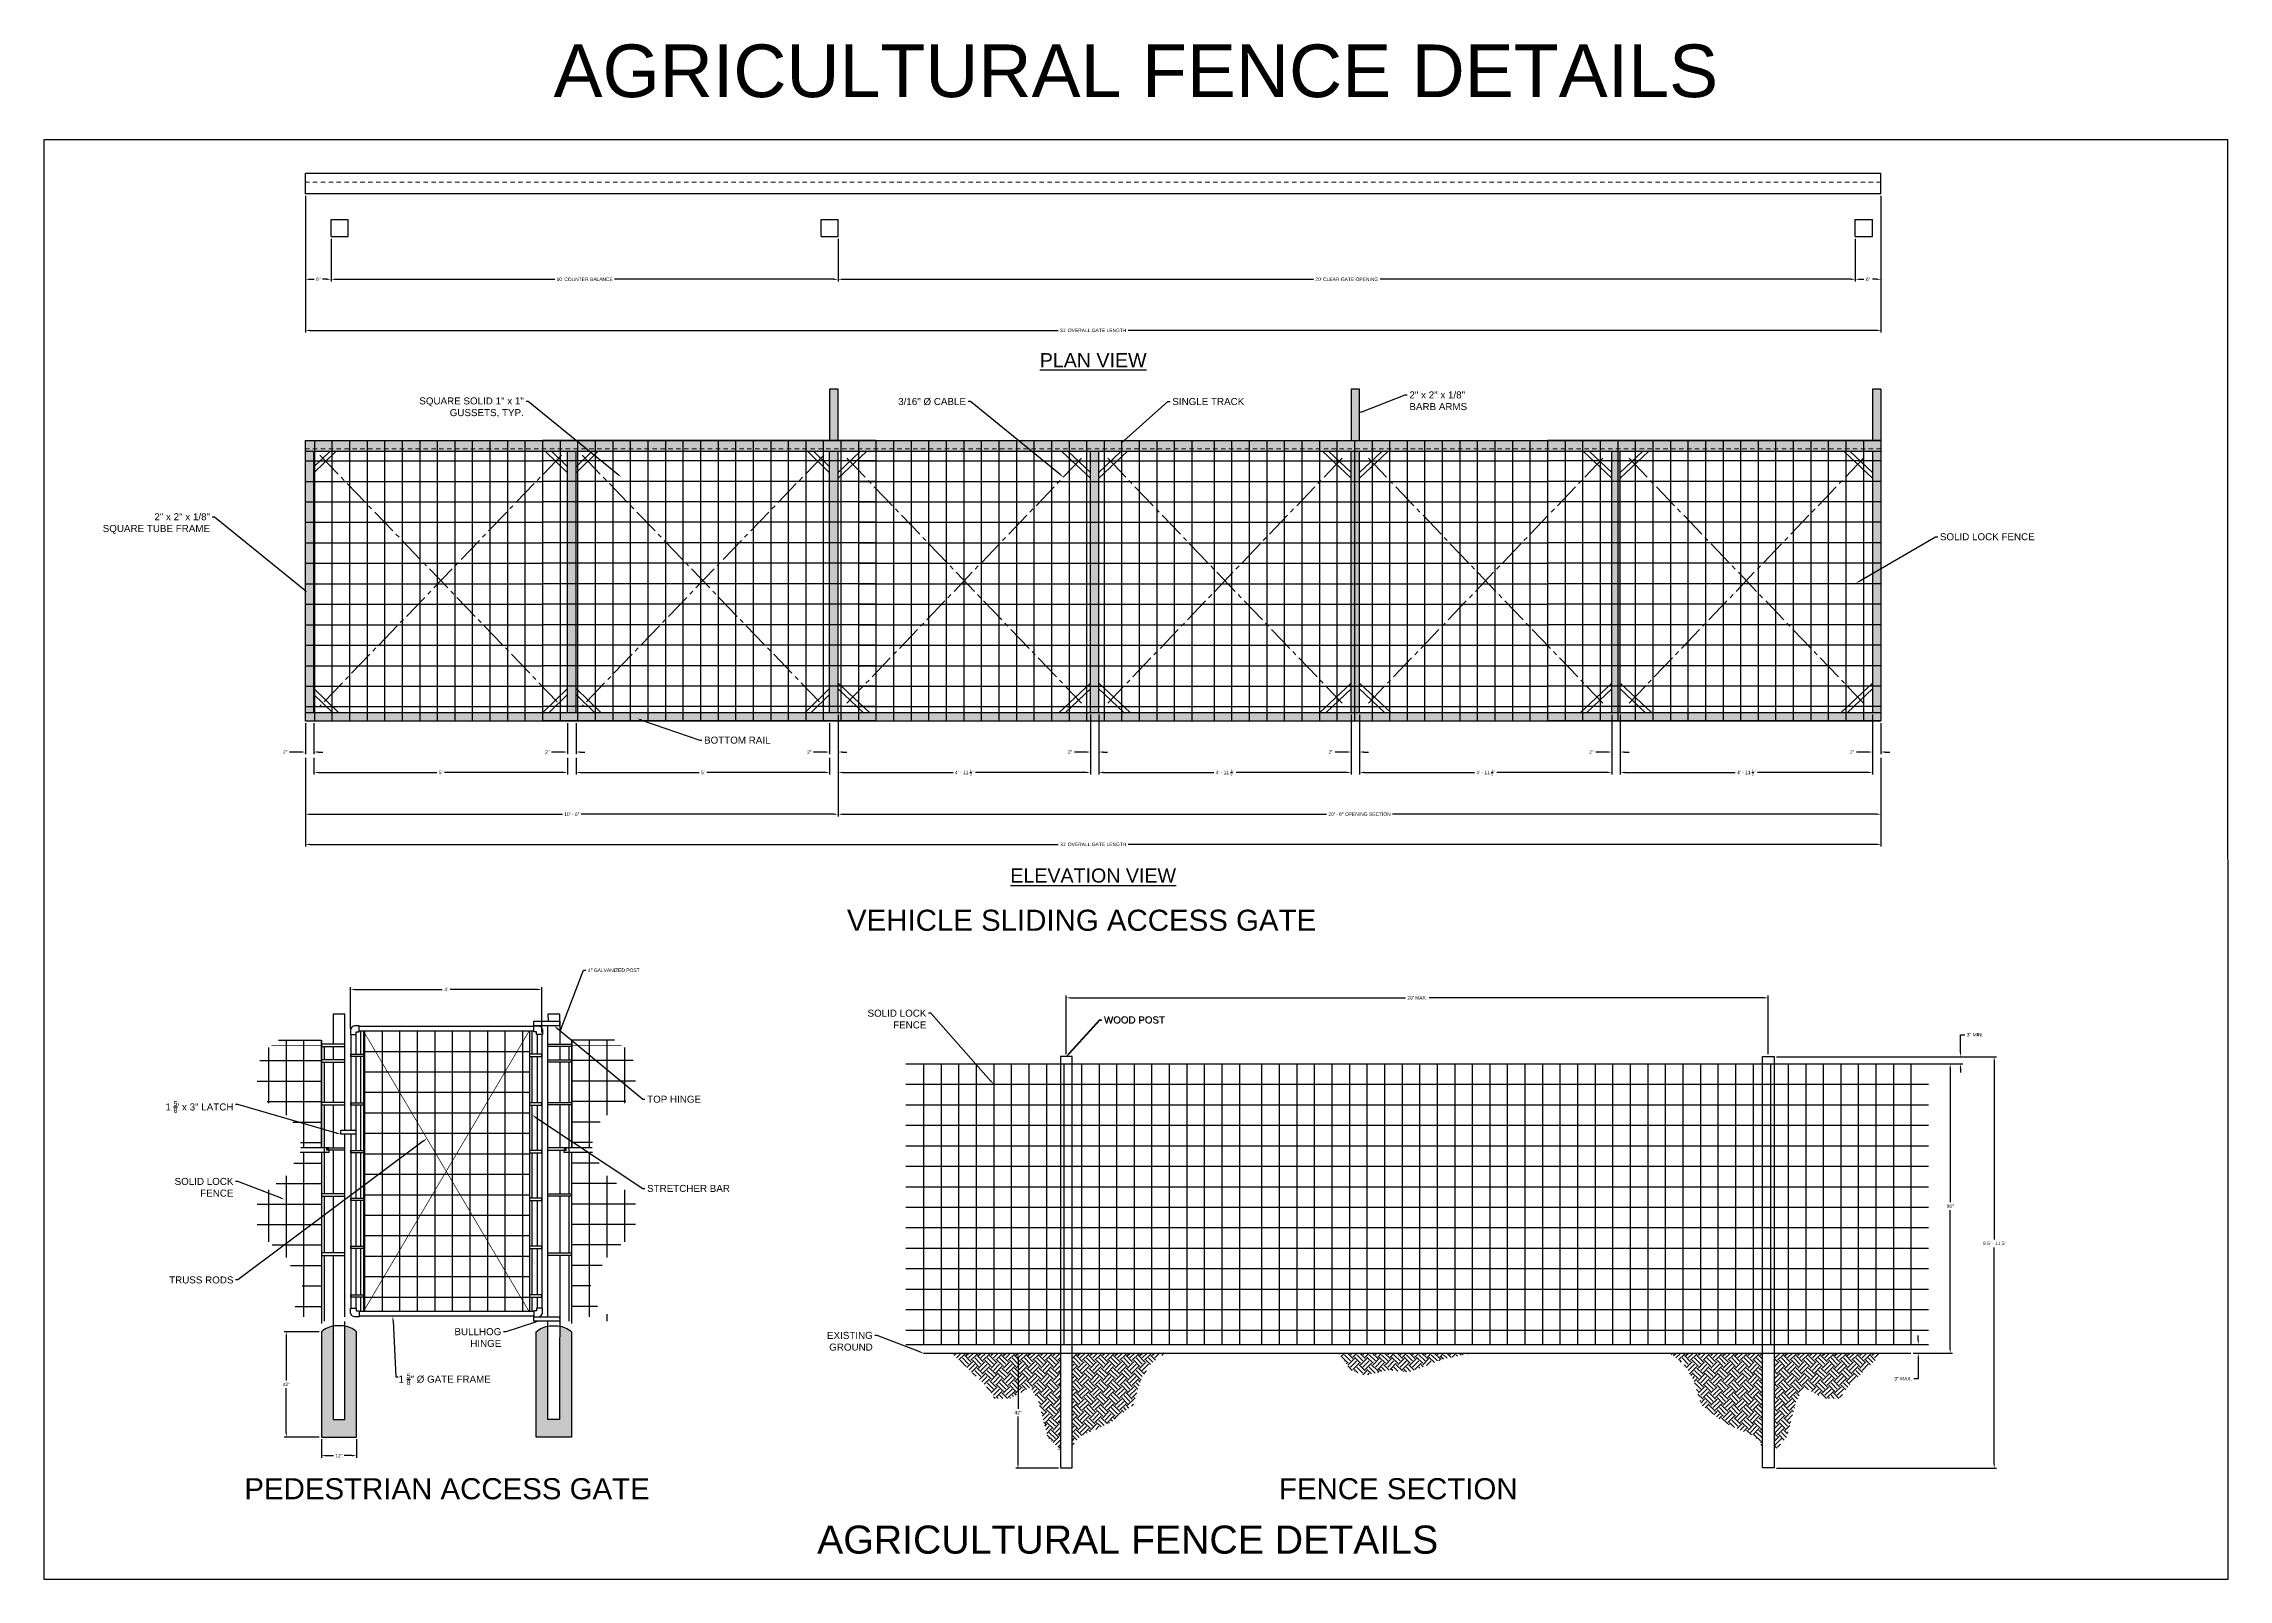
# Model space of a CAD drawing. Header units: feet. Extents: x -17 to 155, y -41 to 44.
# Drawn here: x 92.3 to 154.5, y 0.6 to 44.4 of the extents above; entities that cross this region are included whole.
import ezdxf
from ezdxf import colors
from ezdxf.entities.mleader import LeaderData, LeaderLine
from ezdxf.enums import TextEntityAlignment as Align
from ezdxf.math import Vec2, Vec3

# ---------------------------------------------------------------- set-up
doc = ezdxf.new("R2010")
doc.units = ezdxf.units.FT
doc.header["$MEASUREMENT"] = 0
doc.linetypes.add('CENTER2', pattern=[1.125, 0.75, -0.125, 0.125, -0.125])
doc.linetypes.add('HIDDEN2', pattern=[0.1875, 0.125, -0.0625])
doc.layers.get('Defpoints').update_dxf_attribs({"color": 5})
doc.layers.add('00 WR CENTER', color=1, linetype='CENTER2', lineweight=20)
doc.layers.add('00 WR HIDDEN', color=6, linetype='HIDDEN2', lineweight=20)
for name, color, linetype in [('00 WR EXISTING 2', 8, 'Continuous'), ('00 WR OBJ 1', 7, 'Continuous'), ('00 WR OBJ 2', 4, 'Continuous'), ('A L3post', 7, 'Continuous'), ('B L2concrete', 7, 'Continuous'), ('B L2concrete hatch', 7, 'Continuous'), ('B L3metal hatch', 7, 'Continuous'), ('B L3post', 7, 'Continuous'), ('B L4chain link fence', 7, 'Continuous'), ('B L7hardware', 7, 'Continuous'), ('C-SHEET-TEXT', 6, 'Continuous'), ('G-ANNO-TEXT', 1, 'Continuous'), ('G-ANNO-TTLE', 3, 'Continuous')]:
    doc.layers.add(name, color=color, linetype=linetype)
doc.styles.add('NEI-A', font='arial.ttf')
doc.dimstyles.new('NEI-A', dxfattribs={"dimtxt": 0.1, "dimasz": 0.125, "dimexe": 0.0625, "dimexo": 0.0625, "dimgap": 0.0625, "dimtad": 0, "dimtih": 1, "dimtoh": 1, "dimdec": 4, "dimzin": 3, "dimdsep": 46, "dimlunit": 4, "dimtxsty": 'NEI-A', "dimcen": 0, "dimadec": 0, "dimazin": 0, "dimtfac": 0.75, "dimtdec": 4, "dimtofl": 0, "dimtmove": 0, "dimatfit": 3, "dimfxl": 1, "dimfrac": 1, "dimtolj": 1, "dimtzin": 0, "dimarcsym": 0})
pattern_1 = [(45, (-2208.74908, -7282.33176), (0, 0.353553391), [0.25, -0.25]), (45, (-2208.81538, -7282.26547), (0, 0.353553391), [0.25, -0.25]), (45, (-2208.88167, -7282.19918), (0, 0.353553391), [0.25, -0.25]), (135, (-2208.88167, -7282.15498), (-0.353553391, 3e-17), [0.25, -0.25]), (135, (-2208.81538, -7282.0887), (-0.353553391, 3e-17), [0.25, -0.25]), (135, (-2208.74908, -7282.0224), (-0.353553391, 3e-17), [0.25, -0.25])]

# ---------------------------------------------------------------- blocks, each defined once
blk = doc.blocks.new('A$Ce32fba67')
at = {"layer": 'B L4chain link fence', "color": 253, "flags": 128}
for points in [[(-44.888, 0), (-38.133, 0)], [(-28.633, 0), (-38.133, 0)], [(-29.133, 0), (-9.5, 0)], [(0, 0), (-9.5, 0)], [(-44.888, -0.583), (-38.133, -0.583)], [(-44.633, -0.01), (-44.633, -7.99)], [(-44.133, -0.01), (-44.133, -7.99)], [(-43.633, -0.01), (-43.633, -7.99)], [(-43.133, -0.01), (-43.133, -7.99)], [(-42.633, -0.01), (-42.633, -7.99)], [(-42.133, -0.01), (-42.133, -7.99)], [(-41.633, -0.01), (-41.633, -7.99)], [(-41.133, -0.01), (-41.133, -7.99)], [(-40.633, -0.01), (-40.633, -7.99)], [(-40.133, -0.01), (-40.133, -7.99)], [(-39.633, -0.01), (-39.633, -7.99)], [(-39.133, -0.01), (-39.133, -7.99)], [(-38.633, -0.01), (-38.633, -7.99)], [(-38.133, -0.01), (-38.133, -7.99)], [(-28.633, -0.583), (-38.133, -0.583)], [(-37.633, -0.01), (-37.633, -7.99)], [(-37.133, -0.01), (-37.133, -7.99)], [(-36.633, -0.01), (-36.633, -7.99)], [(-36.133, -0.01), (-36.133, -7.99)], [(-35.633, -0.01), (-35.633, -7.99)], [(-35.133, -0.01), (-35.133, -7.99)], [(-34.633, -0.01), (-34.633, -7.99)], [(-34.133, -0.01), (-34.133, -7.99)], [(-33.633, -0.01), (-33.633, -7.99)], [(-33.133, -0.01), (-33.133, -7.99)], [(-32.633, -0.01), (-32.633, -7.99)], [(-32.133, -0.01), (-32.133, -7.99)], [(-31.633, -0.01), (-31.633, -7.99)], [(-31.133, -0.01), (-31.133, -7.99)], [(-30.633, -0.01), (-30.633, -7.99)], [(-30.133, -0.01), (-30.133, -7.99)], [(-29.633, -0.01), (-29.633, -7.99)], [(-29.133, -0.01), (-29.133, -7.99)], [(-29.133, -0.583), (-9.5, -0.583)], [(-28.633, -0.01), (-28.633, -7.99)], [(-28.133, -0.01), (-28.133, -7.99)], [(-27.633, -0.01), (-27.633, -7.99)], [(-27.133, -0.01), (-27.133, -7.99)], [(-26.633, -0.01), (-26.633, -7.99)], [(-26.133, -0.01), (-26.133, -7.99)], [(-25.633, -0.01), (-25.633, -7.99)], [(-25.133, -0.01), (-25.133, -7.99)], [(-24.633, -0.01), (-24.633, -7.99)], [(-24.133, -0.01), (-24.133, -7.99)], [(-23.633, -0.01), (-23.633, -7.99)], [(-23.133, -0.01), (-23.133, -7.99)], [(-22.633, -0.01), (-22.633, -7.99)], [(-22.133, -0.01), (-22.133, -7.99)], [(-21.633, -0.01), (-21.633, -7.99)], [(-21.133, -0.01), (-21.133, -7.99)], [(-20.633, -0.01), (-20.633, -7.99)], [(-20.133, -0.01), (-20.133, -7.99)], [(-19.633, -0.01), (-19.633, -7.99)], [(-19, -0.01), (-19, -7.99)], [(-18.5, -0.01), (-18.5, -7.99)], [(-18, -0.01), (-18, -7.99)], [(-17.5, -0.01), (-17.5, -7.99)], [(-17, -0.01), (-17, -7.99)], [(-16.5, -0.01), (-16.5, -7.99)], [(-16, -0.01), (-16, -7.99)], [(-15.5, -0.01), (-15.5, -7.99)], [(-15, -0.01), (-15, -7.99)], [(-14.5, -0.01), (-14.5, -7.99)], [(-14, -0.01), (-14, -7.99)], [(-13.5, -0.01), (-13.5, -7.99)], [(-13, -0.01), (-13, -7.99)], [(-12.5, -0.01), (-12.5, -7.99)], [(-12, -0.01), (-12, -7.99)], [(-11.5, -0.01), (-11.5, -7.99)], [(-11, -0.01), (-11, -7.99)], [(-10.5, -0.01), (-10.5, -7.99)], [(-10, -0.01), (-10, -7.99)], [(-9.5, -0.01), (-9.5, -7.99)], [(0, -0.583), (-9.5, -0.583)], [(-9, -0.01), (-9, -7.99)], [(-8.5, -0.01), (-8.5, -7.99)], [(-8, -0.01), (-8, -7.99)], [(-7.5, -0.01), (-7.5, -7.99)], [(-7, -0.01), (-7, -7.99)], [(-6.5, -0.01), (-6.5, -7.99)], [(-6, -0.01), (-6, -7.99)], [(-5.5, -0.01), (-5.5, -7.99)], [(-5, -0.01), (-5, -7.99)], [(-4.5, -0.01), (-4.5, -7.99)], [(-4, -0.01), (-4, -7.99)], [(-3.5, -0.01), (-3.5, -7.99)], [(-3, -0.01), (-3, -7.99)], [(-2.5, -0.01), (-2.5, -7.99)], [(-2, -0.01), (-2, -7.99)], [(-1.5, -0.01), (-1.5, -7.99)], [(-1, -0.01), (-1, -7.99)], [(-0.5, -0.01), (-0.5, -7.99)], [(-44.888, -1.167), (-38.133, -1.167)], [(-28.633, -1.167), (-38.133, -1.167)], [(-29.133, -1.167), (-9.5, -1.167)], [(0, -1.167), (-9.5, -1.167)], [(-44.888, -1.75), (-38.133, -1.75)], [(-28.633, -1.75), (-38.133, -1.75)], [(-29.133, -1.75), (-9.5, -1.75)], [(0, -1.75), (-9.5, -1.75)], [(-44.888, -2.333), (-38.133, -2.333)], [(-28.633, -2.333), (-38.133, -2.333)], [(-29.133, -2.333), (-9.5, -2.333)], [(0, -2.333), (-9.5, -2.333)], [(-44.888, -2.917), (-38.133, -2.917)], [(-28.633, -2.917), (-38.133, -2.917)], [(-29.133, -2.917), (-9.5, -2.917)], [(0, -2.917), (-9.5, -2.917)], [(-44.888, -3.5), (-38.133, -3.5)], [(-28.633, -3.5), (-38.133, -3.5)], [(-29.133, -3.5), (-9.5, -3.5)], [(0, -3.5), (-9.5, -3.5)], [(-44.888, -4.083), (-38.133, -4.083)], [(-28.633, -4.083), (-38.133, -4.083)], [(-29.133, -4.083), (-9.5, -4.083)], [(0, -4.083), (-9.5, -4.083)], [(-44.888, -4.667), (-38.133, -4.667)], [(-28.633, -4.667), (-38.133, -4.667)], [(-29.133, -4.667), (-9.5, -4.667)], [(0, -4.667), (-9.5, -4.667)], [(-44.888, -5.25), (-38.133, -5.25)], [(-28.633, -5.25), (-38.133, -5.25)], [(-29.133, -5.25), (-9.5, -5.25)], [(0, -5.25), (-9.5, -5.25)], [(-44.888, -5.833), (-38.133, -5.833)], [(-28.633, -5.833), (-38.133, -5.833)], [(-29.133, -5.833), (-9.5, -5.833)], [(0, -5.833), (-9.5, -5.833)], [(-44.888, -6.417), (-38.133, -6.417)], [(-28.633, -6.417), (-38.133, -6.417)], [(-29.133, -6.417), (-9.5, -6.417)], [(0, -6.417), (-9.5, -6.417)], [(-44.888, -7), (-38.133, -7)], [(-28.633, -7), (-38.133, -7)], [(-29.133, -7), (-9.5, -7)], [(0, -7), (-9.5, -7)], [(-44.888, -7.583), (-38.133, -7.583)], [(-44.888, -7.99), (-38.133, -7.99)], [(-28.633, -7.583), (-38.133, -7.583)], [(-28.633, -7.99), (-38.133, -7.99)], [(-29.133, -7.583), (-9.5, -7.583)], [(-29.133, -7.99), (-9.5, -7.99)], [(0, -7.583), (-9.5, -7.583)], [(0, -7.99), (-9.5, -7.99)]]:
    blk.add_lwpolyline(points, dxfattribs=at)
blk = doc.blocks.new('*D12')
at = {"layer": 'C-SHEET-TEXT', "color": 0, "lineweight": -2, "transparency": 16777216}
for p, q in [((99.733, 40.042), (99.733, 37.606)), ((100.463, 38.825), (100.463, 37.606)), ((99.858, 37.669), (99.978, 37.669)), ((100.338, 37.669), (100.218, 37.669))]:
    blk.add_line(p, q, dxfattribs=at)
at = {"layer": 'C-SHEET-TEXT', "color": 0, "transparency": 16777216}
for points in [[(99.858, 37.69), (99.858, 37.648), (99.733, 37.669)], [(100.338, 37.69), (100.338, 37.648), (100.463, 37.669)]]:
    blk.add_solid(points, dxfattribs=at)
at = {"layer": 'Defpoints', "color": 0, "transparency": 16777216}
for p in [(99.733, 40.105), (100.463, 38.887), (99.733, 37.669)]:
    blk.add_point(p, dxfattribs=at)
at = {"layer": 'C-SHEET-TEXT', "color": 0, "transparency": 16777216, "insert": (100.098, 37.669), "char_height": 0.1, "attachment_point": 5, "style": 'NEI-A'}
blk.add_mtext('\\A1;6"', dxfattribs=at)
blk = doc.blocks.new('*D13')
at = {"layer": 'C-SHEET-TEXT', "color": 0, "lineweight": -2, "transparency": 16777216}
for p, q in [((100.463, 38.825), (100.463, 37.606)), ((114.912, 38.825), (114.912, 37.606)), ((100.588, 37.669), (106.835, 37.669)), ((114.787, 37.669), (108.54, 37.669))]:
    blk.add_line(p, q, dxfattribs=at)
at = {"layer": 'C-SHEET-TEXT', "color": 0, "transparency": 16777216}
for points in [[(100.588, 37.69), (100.588, 37.648), (100.463, 37.669)], [(114.787, 37.69), (114.787, 37.648), (114.912, 37.669)]]:
    blk.add_solid(points, dxfattribs=at)
at = {"layer": 'Defpoints', "color": 0, "transparency": 16777216}
for p in [(100.463, 38.887), (114.912, 38.887), (114.912, 37.669)]:
    blk.add_point(p, dxfattribs=at)
at = {"layer": 'C-SHEET-TEXT', "color": 0, "transparency": 16777216, "insert": (107.688, 37.669), "char_height": 0.1, "attachment_point": 5, "style": 'NEI-A'}
blk.add_mtext("\\A1;10' COUNTER BALANCE", dxfattribs=at)
blk = doc.blocks.new('*D14')
at = {"layer": 'C-SHEET-TEXT', "color": 0, "lineweight": -2, "transparency": 16777216}
for p, q in [((114.912, 38.805), (114.912, 37.606)), ((143.891, 38.825), (143.891, 37.606)), ((115.037, 37.669), (128.451, 37.669)), ((143.766, 37.669), (130.352, 37.669))]:
    blk.add_line(p, q, dxfattribs=at)
at = {"layer": 'C-SHEET-TEXT', "color": 0, "transparency": 16777216}
for points in [[(115.037, 37.69), (115.037, 37.648), (114.912, 37.669)], [(143.766, 37.69), (143.766, 37.648), (143.891, 37.669)]]:
    blk.add_solid(points, dxfattribs=at)
at = {"layer": 'Defpoints', "color": 0, "transparency": 16777216}
for p in [(114.912, 38.867), (143.891, 38.887), (143.891, 37.669)]:
    blk.add_point(p, dxfattribs=at)
at = {"layer": 'C-SHEET-TEXT', "color": 0, "transparency": 16777216, "insert": (129.401, 37.669), "char_height": 0.1, "attachment_point": 5, "style": 'NEI-A'}
blk.add_mtext("\\A1;20' CLEAR GATE OPENING", dxfattribs=at)
blk = doc.blocks.new('*D15')
at = {"layer": 'C-SHEET-TEXT', "color": 0, "lineweight": -2, "transparency": 16777216}
for p, q in [((144.621, 40.042), (144.621, 37.606)), ((143.891, 38.825), (143.891, 37.606)), ((144.016, 37.669), (144.136, 37.669)), ((144.496, 37.669), (144.376, 37.669))]:
    blk.add_line(p, q, dxfattribs=at)
at = {"layer": 'C-SHEET-TEXT', "color": 0, "transparency": 16777216}
for points in [[(144.016, 37.69), (144.016, 37.648), (143.891, 37.669)], [(144.496, 37.69), (144.496, 37.648), (144.621, 37.669)]]:
    blk.add_solid(points, dxfattribs=at)
at = {"layer": 'Defpoints', "color": 0, "transparency": 16777216}
for p in [(144.621, 40.105), (143.891, 38.887), (144.621, 37.669)]:
    blk.add_point(p, dxfattribs=at)
at = {"layer": 'C-SHEET-TEXT', "color": 0, "transparency": 16777216, "insert": (144.256, 37.669), "char_height": 0.1, "attachment_point": 5, "style": 'NEI-A'}
blk.add_mtext('\\A1;6"', dxfattribs=at)
blk = doc.blocks.new('*D16')
at = {"layer": 'C-SHEET-TEXT', "color": 0, "lineweight": -2, "transparency": 16777216}
for p, q in [((99.733, 40.042), (99.733, 36.15)), ((144.621, 40.042), (144.621, 36.15)), ((99.858, 36.213), (121.178, 36.213)), ((144.496, 36.213), (123.176, 36.213))]:
    blk.add_line(p, q, dxfattribs=at)
at = {"layer": 'C-SHEET-TEXT', "color": 0, "transparency": 16777216}
for points in [[(99.858, 36.234), (99.858, 36.192), (99.733, 36.213)], [(144.496, 36.234), (144.496, 36.192), (144.621, 36.213)]]:
    blk.add_solid(points, dxfattribs=at)
at = {"layer": 'Defpoints', "color": 0, "transparency": 16777216}
for p in [(99.733, 40.105), (144.621, 40.105), (144.621, 36.213)]:
    blk.add_point(p, dxfattribs=at)
at = {"layer": 'C-SHEET-TEXT', "color": 0, "transparency": 16777216, "insert": (122.177, 36.213), "char_height": 0.1, "attachment_point": 5, "style": 'NEI-A'}
blk.add_mtext("\\A1;31' OVERALL GATE LENGTH", dxfattribs=at)
blk = doc.blocks.new('*D17')
at = {"layer": 'C-SHEET-TEXT', "color": 0, "lineweight": -2, "transparency": 16777216}
for p, q in [((99.733, 25.027), (99.733, 24.142)), ((99.976, 25.027), (99.976, 24.142)), ((99.608, 24.204), (99.277, 24.204)), ((100.101, 24.204), (100.226, 24.204))]:
    blk.add_line(p, q, dxfattribs=at)
at = {"layer": 'C-SHEET-TEXT', "color": 0, "transparency": 16777216}
for points in [[(99.608, 24.225), (99.608, 24.183), (99.733, 24.204)], [(100.101, 24.225), (100.101, 24.183), (99.976, 24.204)]]:
    blk.add_solid(points, dxfattribs=at)
at = {"layer": 'Defpoints', "color": 0, "transparency": 16777216}
for p in [(99.733, 25.09), (99.976, 25.09), (99.976, 24.204)]:
    blk.add_point(p, dxfattribs=at)
at = {"layer": 'C-SHEET-TEXT', "color": 0, "transparency": 16777216, "insert": (99.156, 24.204), "char_height": 0.1, "attachment_point": 5, "style": 'NEI-A'}
blk.add_mtext('\\A1;2"', dxfattribs=at)
blk = doc.blocks.new('*D18')
at = {"layer": 'C-SHEET-TEXT', "color": 0, "lineweight": -2, "transparency": 16777216}
for p, q in [((107.201, 25.027), (107.201, 24.142)), ((107.444, 25.027), (107.444, 24.142)), ((107.076, 24.204), (106.745, 24.204)), ((107.569, 24.204), (107.694, 24.204))]:
    blk.add_line(p, q, dxfattribs=at)
at = {"layer": 'C-SHEET-TEXT', "color": 0, "transparency": 16777216}
for points in [[(107.076, 24.225), (107.076, 24.183), (107.201, 24.204)], [(107.569, 24.225), (107.569, 24.183), (107.444, 24.204)]]:
    blk.add_solid(points, dxfattribs=at)
at = {"layer": 'Defpoints', "color": 0, "transparency": 16777216}
for p in [(107.201, 25.09), (107.444, 25.09), (107.444, 24.204)]:
    blk.add_point(p, dxfattribs=at)
at = {"layer": 'C-SHEET-TEXT', "color": 0, "transparency": 16777216, "insert": (106.624, 24.204), "char_height": 0.1, "attachment_point": 5, "style": 'NEI-A'}
blk.add_mtext('\\A1;2"', dxfattribs=at)
blk = doc.blocks.new('*D19')
at = {"layer": 'C-SHEET-TEXT', "color": 0, "lineweight": -2, "transparency": 16777216}
for p, q in [((114.668, 25.027), (114.668, 24.142)), ((114.912, 25.027), (114.912, 24.142)), ((114.543, 24.204), (114.213, 24.204)), ((115.037, 24.204), (115.162, 24.204))]:
    blk.add_line(p, q, dxfattribs=at)
at = {"layer": 'C-SHEET-TEXT', "color": 0, "transparency": 16777216}
for points in [[(114.543, 24.225), (114.543, 24.183), (114.668, 24.204)], [(115.037, 24.225), (115.037, 24.183), (114.912, 24.204)]]:
    blk.add_solid(points, dxfattribs=at)
at = {"layer": 'Defpoints', "color": 0, "transparency": 16777216}
for p in [(114.668, 25.09), (114.912, 25.09), (114.912, 24.204)]:
    blk.add_point(p, dxfattribs=at)
at = {"layer": 'C-SHEET-TEXT', "color": 0, "transparency": 16777216, "insert": (114.092, 24.204), "char_height": 0.1, "attachment_point": 5, "style": 'NEI-A'}
blk.add_mtext('\\A1;2"', dxfattribs=at)
blk = doc.blocks.new('*D20')
at = {"layer": 'C-SHEET-TEXT', "color": 0, "lineweight": -2, "transparency": 16777216}
for p, q in [((122.096, 25.027), (122.096, 24.142)), ((122.339, 25.027), (122.339, 24.142)), ((121.971, 24.204), (121.64, 24.204)), ((122.464, 24.204), (122.589, 24.204))]:
    blk.add_line(p, q, dxfattribs=at)
at = {"layer": 'C-SHEET-TEXT', "color": 0, "transparency": 16777216}
for points in [[(121.971, 24.225), (121.971, 24.183), (122.096, 24.204)], [(122.464, 24.225), (122.464, 24.183), (122.339, 24.204)]]:
    blk.add_solid(points, dxfattribs=at)
at = {"layer": 'Defpoints', "color": 0, "transparency": 16777216}
for p in [(122.096, 25.09), (122.339, 25.09), (122.339, 24.204)]:
    blk.add_point(p, dxfattribs=at)
at = {"layer": 'C-SHEET-TEXT', "color": 0, "transparency": 16777216, "insert": (121.519, 24.204), "char_height": 0.1, "attachment_point": 5, "style": 'NEI-A'}
blk.add_mtext('\\A1;2"', dxfattribs=at)
blk = doc.blocks.new('*D21')
at = {"layer": 'C-SHEET-TEXT', "color": 0, "lineweight": -2, "transparency": 16777216}
for p, q in [((129.523, 25.027), (129.523, 24.142)), ((129.767, 25.027), (129.767, 24.142)), ((129.398, 24.204), (129.067, 24.204)), ((129.892, 24.204), (130.017, 24.204))]:
    blk.add_line(p, q, dxfattribs=at)
at = {"layer": 'C-SHEET-TEXT', "color": 0, "transparency": 16777216}
for points in [[(129.398, 24.225), (129.398, 24.183), (129.523, 24.204)], [(129.892, 24.225), (129.892, 24.183), (129.767, 24.204)]]:
    blk.add_solid(points, dxfattribs=at)
at = {"layer": 'Defpoints', "color": 0, "transparency": 16777216}
for p in [(129.523, 25.09), (129.767, 25.09), (129.767, 24.204)]:
    blk.add_point(p, dxfattribs=at)
at = {"layer": 'C-SHEET-TEXT', "color": 0, "transparency": 16777216, "insert": (128.946, 24.204), "char_height": 0.1, "attachment_point": 5, "style": 'NEI-A'}
blk.add_mtext('\\A1;2"', dxfattribs=at)
blk = doc.blocks.new('*D22')
at = {"layer": 'C-SHEET-TEXT', "color": 0, "lineweight": -2, "transparency": 16777216}
for p, q in [((136.95, 25.027), (136.95, 24.142)), ((137.194, 25.027), (137.194, 24.142)), ((136.825, 24.204), (136.495, 24.204)), ((137.319, 24.204), (137.444, 24.204))]:
    blk.add_line(p, q, dxfattribs=at)
at = {"layer": 'C-SHEET-TEXT', "color": 0, "transparency": 16777216}
for points in [[(136.825, 24.225), (136.825, 24.183), (136.95, 24.204)], [(137.319, 24.225), (137.319, 24.183), (137.194, 24.204)]]:
    blk.add_solid(points, dxfattribs=at)
at = {"layer": 'Defpoints', "color": 0, "transparency": 16777216}
for p in [(136.95, 25.09), (137.194, 25.09), (137.194, 24.204)]:
    blk.add_point(p, dxfattribs=at)
at = {"layer": 'C-SHEET-TEXT', "color": 0, "transparency": 16777216, "insert": (136.374, 24.204), "char_height": 0.1, "attachment_point": 5, "style": 'NEI-A'}
blk.add_mtext('\\A1;2"', dxfattribs=at)
blk = doc.blocks.new('*D23')
at = {"layer": 'C-SHEET-TEXT', "color": 0, "lineweight": -2, "transparency": 16777216}
for p, q in [((144.378, 25.027), (144.378, 24.142)), ((144.621, 25.027), (144.621, 24.142)), ((144.253, 24.204), (143.922, 24.204)), ((144.746, 24.204), (144.871, 24.204))]:
    blk.add_line(p, q, dxfattribs=at)
at = {"layer": 'C-SHEET-TEXT', "color": 0, "transparency": 16777216}
for points in [[(144.253, 24.225), (144.253, 24.183), (144.378, 24.204)], [(144.746, 24.225), (144.746, 24.183), (144.621, 24.204)]]:
    blk.add_solid(points, dxfattribs=at)
at = {"layer": 'Defpoints', "color": 0, "transparency": 16777216}
for p in [(144.378, 25.09), (144.621, 25.09), (144.621, 24.204)]:
    blk.add_point(p, dxfattribs=at)
at = {"layer": 'C-SHEET-TEXT', "color": 0, "transparency": 16777216, "insert": (143.801, 24.204), "char_height": 0.1, "attachment_point": 5, "style": 'NEI-A'}
blk.add_mtext('\\A1;2"', dxfattribs=at)
blk = doc.blocks.new('*D24')
at = {"layer": 'C-SHEET-TEXT', "color": 0, "lineweight": -2, "transparency": 16777216}
for p, q in [((99.976, 24.042), (99.976, 23.561)), ((107.201, 24.042), (107.201, 23.561)), ((100.101, 23.623), (103.48, 23.623)), ((107.076, 23.623), (103.697, 23.623))]:
    blk.add_line(p, q, dxfattribs=at)
at = {"layer": 'C-SHEET-TEXT', "color": 0, "transparency": 16777216}
for points in [[(100.101, 23.644), (100.101, 23.602), (99.976, 23.623)], [(107.076, 23.644), (107.076, 23.602), (107.201, 23.623)]]:
    blk.add_solid(points, dxfattribs=at)
at = {"layer": 'Defpoints', "color": 0, "transparency": 16777216}
for p in [(99.976, 24.104), (107.201, 24.104), (107.201, 23.623)]:
    blk.add_point(p, dxfattribs=at)
at = {"layer": 'C-SHEET-TEXT', "color": 0, "transparency": 16777216, "insert": (103.588, 23.623), "char_height": 0.1, "attachment_point": 5, "style": 'NEI-A'}
blk.add_mtext("\\A1;5'", dxfattribs=at)
blk = doc.blocks.new('*D25')
at = {"layer": 'C-SHEET-TEXT', "color": 0, "lineweight": -2, "transparency": 16777216}
for p, q in [((114.912, 24.122), (114.912, 22.371)), ((144.621, 24.042), (144.621, 22.371)), ((115.037, 22.433), (128.824, 22.433)), ((144.496, 22.433), (130.709, 22.433))]:
    blk.add_line(p, q, dxfattribs=at)
at = {"layer": 'C-SHEET-TEXT', "color": 0, "transparency": 16777216}
for points in [[(115.037, 22.454), (115.037, 22.412), (114.912, 22.433)], [(144.496, 22.454), (144.496, 22.412), (144.621, 22.433)]]:
    blk.add_solid(points, dxfattribs=at)
at = {"layer": 'Defpoints', "color": 0, "transparency": 16777216}
for p in [(114.912, 24.184), (144.621, 24.104), (144.621, 22.433)]:
    blk.add_point(p, dxfattribs=at)
at = {"layer": 'C-SHEET-TEXT', "color": 0, "transparency": 16777216, "insert": (129.767, 22.433), "char_height": 0.1, "attachment_point": 5, "style": 'NEI-A'}
blk.add_mtext('\\A1;20\' - 6" OPENING SECTION', dxfattribs=at)
blk = doc.blocks.new('*D26')
at = {"layer": 'C-SHEET-TEXT', "color": 0, "lineweight": -2, "transparency": 16777216}
for p, q in [((114.912, 25.271), (114.912, 23.561)), ((122.096, 25.271), (122.096, 23.561)), ((115.037, 23.623), (118.184, 23.623)), ((121.971, 23.623), (118.824, 23.623))]:
    blk.add_line(p, q, dxfattribs=at)
at = {"layer": 'C-SHEET-TEXT', "color": 0, "transparency": 16777216}
for points in [[(115.037, 23.644), (115.037, 23.602), (114.912, 23.623)], [(121.971, 23.644), (121.971, 23.602), (122.096, 23.623)]]:
    blk.add_solid(points, dxfattribs=at)
at = {"layer": 'Defpoints', "color": 0, "transparency": 16777216}
for p in [(114.912, 25.333), (122.096, 25.333), (122.096, 23.623)]:
    blk.add_point(p, dxfattribs=at)
at = {"layer": 'C-SHEET-TEXT', "color": 0, "transparency": 16777216, "insert": (118.504, 23.623), "char_height": 0.1, "attachment_point": 5, "style": 'NEI-A'}
blk.add_mtext('\\A1;4\' - 11 {\\H0.7x;\\S1/2;}"', dxfattribs=at)
blk = doc.blocks.new('*D27')
at = {"layer": 'C-SHEET-TEXT', "color": 0, "lineweight": -2, "transparency": 16777216}
for p, q in [((122.339, 25.271), (122.339, 23.561)), ((129.523, 25.271), (129.523, 23.561)), ((122.464, 23.623), (125.611, 23.623)), ((129.398, 23.623), (126.251, 23.623))]:
    blk.add_line(p, q, dxfattribs=at)
at = {"layer": 'C-SHEET-TEXT', "color": 0, "transparency": 16777216}
for points in [[(122.464, 23.644), (122.464, 23.602), (122.339, 23.623)], [(129.398, 23.644), (129.398, 23.602), (129.523, 23.623)]]:
    blk.add_solid(points, dxfattribs=at)
at = {"layer": 'Defpoints', "color": 0, "transparency": 16777216}
for p in [(122.339, 25.333), (129.523, 25.333), (129.523, 23.623)]:
    blk.add_point(p, dxfattribs=at)
at = {"layer": 'C-SHEET-TEXT', "color": 0, "transparency": 16777216, "insert": (125.931, 23.623), "char_height": 0.1, "attachment_point": 5, "style": 'NEI-A'}
blk.add_mtext('\\A1;4\' - 11 {\\H0.7x;\\S1/2;}"', dxfattribs=at)
blk = doc.blocks.new('*D28')
at = {"layer": 'C-SHEET-TEXT', "color": 0, "lineweight": -2, "transparency": 16777216}
for p, q in [((129.767, 25.271), (129.767, 23.561)), ((136.95, 25.271), (136.95, 23.561)), ((129.892, 23.623), (133.038, 23.623)), ((136.825, 23.623), (133.678, 23.623))]:
    blk.add_line(p, q, dxfattribs=at)
at = {"layer": 'C-SHEET-TEXT', "color": 0, "transparency": 16777216}
for points in [[(129.892, 23.644), (129.892, 23.602), (129.767, 23.623)], [(136.825, 23.644), (136.825, 23.602), (136.95, 23.623)]]:
    blk.add_solid(points, dxfattribs=at)
at = {"layer": 'Defpoints', "color": 0, "transparency": 16777216}
for p in [(129.767, 25.333), (136.95, 25.333), (136.95, 23.623)]:
    blk.add_point(p, dxfattribs=at)
at = {"layer": 'C-SHEET-TEXT', "color": 0, "transparency": 16777216, "insert": (133.358, 23.623), "char_height": 0.1, "attachment_point": 5, "style": 'NEI-A'}
blk.add_mtext('\\A1;4\' - 11 {\\H0.7x;\\S1/2;}"', dxfattribs=at)
blk = doc.blocks.new('*D29')
at = {"layer": 'C-SHEET-TEXT', "color": 0, "lineweight": -2, "transparency": 16777216}
for p, q in [((137.194, 25.271), (137.194, 23.561)), ((144.378, 25.271), (144.378, 23.561)), ((137.319, 23.623), (140.466, 23.623)), ((144.253, 23.623), (141.106, 23.623))]:
    blk.add_line(p, q, dxfattribs=at)
at = {"layer": 'C-SHEET-TEXT', "color": 0, "transparency": 16777216}
for points in [[(137.319, 23.644), (137.319, 23.602), (137.194, 23.623)], [(144.253, 23.644), (144.253, 23.602), (144.378, 23.623)]]:
    blk.add_solid(points, dxfattribs=at)
at = {"layer": 'Defpoints', "color": 0, "transparency": 16777216}
for p in [(137.194, 25.333), (144.378, 25.333), (144.378, 23.623)]:
    blk.add_point(p, dxfattribs=at)
at = {"layer": 'C-SHEET-TEXT', "color": 0, "transparency": 16777216, "insert": (140.786, 23.623), "char_height": 0.1, "attachment_point": 5, "style": 'NEI-A'}
blk.add_mtext('\\A1;4\' - 11 {\\H0.7x;\\S1/2;}"', dxfattribs=at)
blk = doc.blocks.new('*D30')
at = {"layer": 'C-SHEET-TEXT', "color": 0, "lineweight": -2, "transparency": 16777216}
for p, q in [((107.444, 24.042), (107.444, 23.561)), ((114.668, 24.042), (114.668, 23.561)), ((107.569, 23.623), (110.948, 23.623)), ((114.543, 23.623), (111.165, 23.623))]:
    blk.add_line(p, q, dxfattribs=at)
at = {"layer": 'C-SHEET-TEXT', "color": 0, "transparency": 16777216}
for points in [[(107.569, 23.644), (107.569, 23.602), (107.444, 23.623)], [(114.543, 23.644), (114.543, 23.602), (114.668, 23.623)]]:
    blk.add_solid(points, dxfattribs=at)
at = {"layer": 'Defpoints', "color": 0, "transparency": 16777216}
for p in [(107.444, 24.104), (114.668, 24.104), (114.668, 23.623)]:
    blk.add_point(p, dxfattribs=at)
at = {"layer": 'C-SHEET-TEXT', "color": 0, "transparency": 16777216, "insert": (111.056, 23.623), "char_height": 0.1, "attachment_point": 5, "style": 'NEI-A'}
blk.add_mtext("\\A1;5'", dxfattribs=at)
blk = doc.blocks.new('*D31')
at = {"layer": 'C-SHEET-TEXT', "color": 0, "lineweight": -2, "transparency": 16777216}
for p, q in [((99.733, 24.042), (99.733, 22.371)), ((114.912, 23.561), (114.912, 22.371)), ((99.858, 22.433), (107.054, 22.433)), ((114.787, 22.433), (107.591, 22.433))]:
    blk.add_line(p, q, dxfattribs=at)
at = {"layer": 'C-SHEET-TEXT', "color": 0, "transparency": 16777216}
for points in [[(99.858, 22.454), (99.858, 22.412), (99.733, 22.433)], [(114.787, 22.454), (114.787, 22.412), (114.912, 22.433)]]:
    blk.add_solid(points, dxfattribs=at)
at = {"layer": 'Defpoints', "color": 0, "transparency": 16777216}
for p in [(99.733, 24.104), (114.912, 23.623), (114.912, 22.433)]:
    blk.add_point(p, dxfattribs=at)
at = {"layer": 'C-SHEET-TEXT', "color": 0, "transparency": 16777216, "insert": (107.322, 22.433), "char_height": 0.1, "attachment_point": 5, "style": 'NEI-A'}
blk.add_mtext('\\A1;10\' - 6"', dxfattribs=at)
blk = doc.blocks.new('*D32')
at = {"layer": 'C-SHEET-TEXT', "color": 0, "lineweight": -2, "transparency": 16777216}
for p, q in [((99.733, 22.371), (99.733, 21.511)), ((144.621, 22.371), (144.621, 21.511)), ((99.858, 21.574), (121.178, 21.574)), ((144.496, 21.574), (123.176, 21.574))]:
    blk.add_line(p, q, dxfattribs=at)
at = {"layer": 'C-SHEET-TEXT', "color": 0, "transparency": 16777216}
for points in [[(99.858, 21.595), (99.858, 21.553), (99.733, 21.574)], [(144.496, 21.595), (144.496, 21.553), (144.621, 21.574)]]:
    blk.add_solid(points, dxfattribs=at)
at = {"layer": 'Defpoints', "color": 0, "transparency": 16777216}
for p in [(99.733, 22.433), (144.621, 22.433), (144.621, 21.574)]:
    blk.add_point(p, dxfattribs=at)
at = {"layer": 'C-SHEET-TEXT', "color": 0, "transparency": 16777216, "insert": (122.177, 21.574), "char_height": 0.1, "attachment_point": 5, "style": 'NEI-A'}
blk.add_mtext("\\A1;31' OVERALL GATE LENGTH", dxfattribs=at)
blk = doc.blocks.new('*D41')
at = {"layer": 'C-SHEET-TEXT', "color": 0, "lineweight": -2, "transparency": 16777216}
for p, q in [((101.014, 16.331), (101.014, 17.503)), ((101.139, 17.441), (103.632, 17.441)), ((106.347, 17.441), (103.853, 17.441)), ((106.472, 16.22), (106.472, 17.503))]:
    blk.add_line(p, q, dxfattribs=at)
at = {"layer": 'C-SHEET-TEXT', "color": 0, "transparency": 16777216}
for points in [[(101.139, 17.461), (101.139, 17.42), (101.014, 17.441)], [(106.347, 17.461), (106.347, 17.42), (106.472, 17.441)]]:
    blk.add_solid(points, dxfattribs=at)
at = {"layer": 'Defpoints', "color": 0, "transparency": 16777216}
for p in [(106.472, 17.441), (101.014, 16.269), (106.472, 16.157)]:
    blk.add_point(p, dxfattribs=at)
at = {"layer": 'C-SHEET-TEXT', "color": 0, "transparency": 16777216, "insert": (103.743, 17.441), "char_height": 0.1, "attachment_point": 5, "style": 'NEI-A'}
blk.add_mtext("\\A1;4'", dxfattribs=at)
blk = doc.blocks.new('*D33')
at = {"layer": 'C-SHEET-TEXT', "color": 0, "lineweight": -2, "transparency": 16777216}
for p, q in [((100.124, 7.693), (99.124, 7.693)), ((99.187, 7.568), (99.187, 6.306)), ((99.187, 4.818), (99.187, 6.081)), ((100.124, 4.693), (99.124, 4.693))]:
    blk.add_line(p, q, dxfattribs=at)
at = {"layer": 'C-SHEET-TEXT', "color": 0, "transparency": 16777216}
for points in [[(99.166, 7.568), (99.208, 7.568), (99.187, 7.693)], [(99.166, 4.818), (99.208, 4.818), (99.187, 4.693)]]:
    blk.add_solid(points, dxfattribs=at)
at = {"layer": 'Defpoints', "color": 0, "transparency": 16777216}
for p in [(100.187, 7.693), (99.187, 4.693), (100.187, 4.693)]:
    blk.add_point(p, dxfattribs=at)
at = {"layer": 'C-SHEET-TEXT', "color": 0, "transparency": 16777216, "insert": (99.187, 6.193), "char_height": 0.1, "attachment_point": 5, "style": 'NEI-A'}
blk.add_mtext('\\A1;42"', dxfattribs=at)
blk = doc.blocks.new('*D34')
at = {"layer": 'C-SHEET-TEXT', "color": 0, "lineweight": -2, "transparency": 16777216}
for p, q in [((100.187, 4.631), (100.187, 4.101)), ((101.187, 4.631), (101.187, 4.101)), ((100.312, 4.163), (100.533, 4.163)), ((101.062, 4.163), (100.841, 4.163))]:
    blk.add_line(p, q, dxfattribs=at)
at = {"layer": 'C-SHEET-TEXT', "color": 0, "transparency": 16777216}
for points in [[(100.312, 4.184), (100.312, 4.143), (100.187, 4.163)], [(101.062, 4.184), (101.062, 4.143), (101.187, 4.163)]]:
    blk.add_solid(points, dxfattribs=at)
at = {"layer": 'Defpoints', "color": 0, "transparency": 16777216}
for p in [(100.187, 4.693), (101.187, 4.693), (101.187, 4.163)]:
    blk.add_point(p, dxfattribs=at)
at = {"layer": 'C-SHEET-TEXT', "color": 0, "transparency": 16777216, "insert": (100.687, 4.163), "char_height": 0.1, "attachment_point": 5, "style": 'NEI-A'}
blk.add_mtext('\\A1;12"', dxfattribs=at)
blk = doc.blocks.new('*D35')
at = {"layer": 'C-SHEET-TEXT', "color": 0, "lineweight": -2, "transparency": 16777216}
for p, q in [((145.684, 7.458), (145.684, 7.583)), ((145.539, 7.333), (145.746, 7.333)), ((145.539, 7.083), (145.746, 7.083)), ((145.684, 6.958), (145.684, 6.353)), ((145.684, 6.353), (145.559, 6.353))]:
    blk.add_line(p, q, dxfattribs=at)
at = {"layer": 'C-SHEET-TEXT', "color": 0, "transparency": 16777216}
for points in [[(145.663, 7.458), (145.705, 7.458), (145.684, 7.333)], [(145.663, 6.958), (145.705, 6.958), (145.684, 7.083)]]:
    blk.add_solid(points, dxfattribs=at)
at = {"layer": 'Defpoints', "color": 0, "transparency": 16777216}
for p in [(145.477, 7.333), (145.477, 7.083), (145.684, 7.333)]:
    blk.add_point(p, dxfattribs=at)
at = {"layer": 'C-SHEET-TEXT', "color": 0, "transparency": 16777216, "insert": (145.252, 6.353), "char_height": 0.1, "attachment_point": 5, "style": 'NEI-A'}
blk.add_mtext('\\A1;3" MAX.', dxfattribs=at)
blk = doc.blocks.new('*D36')
at = {"layer": 'C-SHEET-TEXT', "color": 0, "lineweight": -2, "transparency": 16777216}
for p, q in [((145.737, 15.324), (146.656, 15.324)), ((146.594, 15.199), (146.594, 11.38)), ((146.594, 7.208), (146.594, 11.152)), ((145.559, 7.083), (146.656, 7.083))]:
    blk.add_line(p, q, dxfattribs=at)
at = {"layer": 'C-SHEET-TEXT', "color": 0, "transparency": 16777216}
for points in [[(146.573, 15.199), (146.615, 15.199), (146.594, 15.324)], [(146.573, 7.208), (146.615, 7.208), (146.594, 7.083)]]:
    blk.add_solid(points, dxfattribs=at)
at = {"layer": 'Defpoints', "color": 0, "transparency": 16777216}
for p in [(145.675, 15.324), (145.497, 7.083), (146.594, 7.083)]:
    blk.add_point(p, dxfattribs=at)
at = {"layer": 'C-SHEET-TEXT', "color": 0, "transparency": 16777216, "insert": (146.594, 11.266), "char_height": 0.1, "attachment_point": 5, "style": 'NEI-A'}
blk.add_mtext('\\A1;96"', dxfattribs=at)
blk = doc.blocks.new('*D37')
at = {"layer": 'C-SHEET-TEXT', "color": 0, "lineweight": -2, "transparency": 16777216}
for p, q in [((146.888, 15.651), (146.888, 16.151)), ((146.888, 16.151), (147.013, 16.151)), ((141.647, 15.526), (146.95, 15.526)), ((146.613, 15.324), (146.95, 15.324)), ((146.888, 15.199), (146.888, 15.074))]:
    blk.add_line(p, q, dxfattribs=at)
at = {"layer": 'C-SHEET-TEXT', "color": 0, "transparency": 16777216}
for points in [[(146.867, 15.651), (146.909, 15.651), (146.888, 15.526)], [(146.867, 15.199), (146.909, 15.199), (146.888, 15.324)]]:
    blk.add_solid(points, dxfattribs=at)
at = {"layer": 'Defpoints', "color": 0, "transparency": 16777216}
for p in [(141.584, 15.526), (146.551, 15.324), (146.888, 15.324)]:
    blk.add_point(p, dxfattribs=at)
at = {"layer": 'C-SHEET-TEXT', "color": 0, "transparency": 16777216, "insert": (147.297, 16.151), "char_height": 0.1, "attachment_point": 5, "style": 'NEI-A'}
blk.add_mtext('\\A1;3" MIN.', dxfattribs=at)
blk = doc.blocks.new('*D38')
at = {"layer": 'C-SHEET-TEXT', "color": 0, "lineweight": -2, "transparency": 16777216}
for p, q in [((141.667, 15.526), (147.911, 15.526)), ((147.849, 15.401), (147.849, 10.323)), ((147.849, 3.93), (147.849, 10.096)), ((141.647, 3.805), (147.911, 3.805))]:
    blk.add_line(p, q, dxfattribs=at)
at = {"layer": 'C-SHEET-TEXT', "color": 0, "transparency": 16777216}
for points in [[(147.828, 15.401), (147.869, 15.401), (147.849, 15.526)], [(147.828, 3.93), (147.869, 3.93), (147.849, 3.805)]]:
    blk.add_solid(points, dxfattribs=at)
at = {"layer": 'Defpoints', "color": 0, "transparency": 16777216}
for p in [(141.604, 15.526), (141.584, 3.805), (147.849, 3.805)]:
    blk.add_point(p, dxfattribs=at)
at = {"layer": 'C-SHEET-TEXT', "color": 0, "transparency": 16777216, "insert": (147.849, 10.209), "char_height": 0.1, "attachment_point": 5, "style": 'NEI-A'}
blk.add_mtext("\\A1;9.5' - 11.5'", dxfattribs=at)
blk = doc.blocks.new('*D39')
at = {"layer": 'C-SHEET-TEXT', "color": 0, "lineweight": -2, "transparency": 16777216}
for p, q in [((121.187, 7.074), (119.973, 7.074)), ((120.035, 6.949), (120.035, 5.5)), ((120.035, 3.93), (120.035, 5.275)), ((121.192, 3.805), (119.973, 3.805))]:
    blk.add_line(p, q, dxfattribs=at)
at = {"layer": 'C-SHEET-TEXT', "color": 0, "transparency": 16777216}
for points in [[(120.014, 6.949), (120.056, 6.949), (120.035, 7.074)], [(120.014, 3.93), (120.056, 3.93), (120.035, 3.805)]]:
    blk.add_solid(points, dxfattribs=at)
at = {"layer": 'Defpoints', "color": 0, "transparency": 16777216}
for p in [(121.249, 7.074), (120.035, 3.805), (121.254, 3.805)]:
    blk.add_point(p, dxfattribs=at)
at = {"layer": 'C-SHEET-TEXT', "color": 0, "transparency": 16777216, "insert": (120.035, 5.388), "char_height": 0.1, "attachment_point": 5, "style": 'NEI-A'}
blk.add_mtext('\\A1;42"', dxfattribs=at)
blk = doc.blocks.new('*D40')
at = {"layer": 'C-SHEET-TEXT', "color": 0, "lineweight": -2, "transparency": 16777216}
for p, q in [((121.41, 15.598), (121.41, 17.265)), ((121.535, 17.203), (131.074, 17.203)), ((141.285, 17.203), (131.745, 17.203)), ((141.41, 15.598), (141.41, 17.265))]:
    blk.add_line(p, q, dxfattribs=at)
at = {"layer": 'C-SHEET-TEXT', "color": 0, "transparency": 16777216}
for points in [[(121.535, 17.224), (121.535, 17.182), (121.41, 17.203)], [(141.285, 17.224), (141.285, 17.182), (141.41, 17.203)]]:
    blk.add_solid(points, dxfattribs=at)
at = {"layer": 'Defpoints', "color": 0, "transparency": 16777216}
for p in [(141.41, 17.203), (121.41, 15.536), (141.41, 15.536)]:
    blk.add_point(p, dxfattribs=at)
at = {"layer": 'C-SHEET-TEXT', "color": 0, "transparency": 16777216, "insert": (131.41, 17.203), "char_height": 0.1, "attachment_point": 5, "style": 'NEI-A'}
blk.add_mtext("\\A1;20' MAX.", dxfattribs=at)

msp = doc.modelspace()

# ---------------------------------------------------------------- hatches: boundary and pattern name
at = {"layer": 'B L2concrete hatch'}
h = msp.add_hatch(color=3, dxfattribs=at)
h.dxf.hatch_style = 1
h.set_gradient(color1=(173, 171, 176), color2=(173, 171, 176), tint=1)
edge = h.paths.add_edge_path()
edge.add_line((100.85878, 5.19422), (100.52545, 5.19422))
edge.add_line((100.52545, 5.19422), (100.52545, 7.8531))
edge.add_arc((100.674, 7.09937), 0.76824, 101.1492835, 129.3463883)
edge.add_line((100.18693, 7.69347), (100.18693, 4.69347))
edge.add_line((100.18693, 4.69347), (100.68693, 4.69347))
edge.add_line((100.68693, 4.69347), (101.19214, 4.69422))
edge.add_line((101.19214, 4.69422), (101.19214, 7.69422))
edge.add_arc((100.70507, 7.10012), 0.76824, 50.6536117, 78.458353)
edge.add_line((100.85878, 7.85282), (100.85878, 5.19422))
h = msp.add_hatch(color=3, dxfattribs=at)
h.dxf.hatch_style = 1
h.set_gradient(color1=(173, 171, 176), color2=(173, 171, 176), tint=1)
edge = h.paths.add_edge_path()
edge.add_line((106.64304, 5.19422), (106.97637, 5.19422))
edge.add_line((106.97637, 5.19422), (106.97637, 7.8531))
edge.add_arc((106.82782, 7.09937), 0.76824, 410.6536117, 438.8507165, ccw=False)
edge.add_line((107.31489, 7.69347), (107.31489, 4.69347))
edge.add_line((107.31489, 4.69347), (106.81489, 4.69347))
edge.add_line((106.81489, 4.69347), (106.30968, 4.69422))
edge.add_line((106.30968, 4.69422), (106.30968, 7.69422))
edge.add_arc((106.79675, 7.10012), 0.76824, 461.541647, 489.3463883, ccw=False)
edge.add_line((106.64304, 7.85282), (106.64304, 5.19422))
at = {"layer": 'B L3metal hatch'}
h = msp.add_hatch(color=3, dxfattribs=at)
h.dxf.hatch_style = 1
h.set_gradient(color1=(219, 219, 255), color2=(219, 219, 255), tint=1)
h.paths.add_polyline_path([(144.62114, 33.08022), (99.73269, 33.08022), (99.73269, 32.7606), (144.62114, 32.7606)])
h.paths.add_polyline_path([(129.76656, 34.54133), (129.52304, 34.54133), (129.52304, 33.08022), (129.76656, 33.08022)])
h.paths.add_polyline_path([(114.91197, 34.54133), (114.66845, 34.54133), (114.66845, 33.08022), (114.91197, 33.08022)])
h.paths.add_polyline_path([(114.91197, 32.7606), (114.66845, 32.7606), (114.66845, 25.33331), (114.91197, 25.33331)])
h.paths.add_polyline_path([(122.33926, 32.7606), (122.09574, 32.7606), (122.09574, 25.33331), (122.33926, 25.33331)])
h.paths.add_polyline_path([(129.76656, 32.7606), (129.52304, 32.7606), (129.52304, 25.33331), (129.76656, 25.33331)])
h.paths.add_polyline_path([(137.19385, 32.7606), (136.95033, 32.7606), (136.95033, 25.33331), (137.19385, 25.33331)])
h.paths.add_polyline_path([(144.62114, 34.54133), (144.37763, 34.54133), (144.37763, 33.08022), (144.62114, 33.08022)])
h.paths.add_polyline_path([(144.62114, 32.7606), (144.37763, 32.7606), (144.37763, 25.33331), (144.62114, 25.33331)])
h.paths.add_polyline_path([(144.62114, 25.33331), (99.73269, 25.33331), (99.73269, 25.08979), (144.62114, 25.08979)])
h.paths.add_polyline_path([(107.44409, 32.7606), (107.20057, 32.7606), (107.20057, 25.33331), (107.44409, 25.33331)])
h.paths.add_polyline_path([(99.9762, 32.7606), (99.73269, 32.7606), (99.73269, 25.33331), (99.9762, 25.33331)])
at = {"layer": 'C-SHEET-TEXT'}
h = msp.add_hatch(dxfattribs=at)
h.set_pattern_fill('EARTH', color=250, angle=45)
h.set_pattern_definition(pattern_1)
h.paths.add_polyline_path([(123.53096, 6.31657), (123.68108, 6.55669), (123.8264, 6.78913), (124.22581, 7.08318), (121.57476, 7.08318), (121.57476, 4.35687), (121.65226, 4.56271), (121.84101, 4.72994), (122.14557, 4.86288), (122.31285, 4.94006), (122.69446, 5.11615), (123.32078, 5.61761)])
h.paths.add_polyline_path([(121.24476, 7.08318), (118.14349, 7.08318), (118.52095, 6.72516), (118.87868, 6.38583), (119.10792, 6.1684), (119.37018, 5.79033), (119.81627, 5.79463), (120.24521, 6.03047), (120.39522, 6.11295), (120.61392, 5.71519), (120.71272, 5.32723), (120.88858, 4.67543), (121.24476, 4.28826)])
h = msp.add_hatch(dxfattribs=at)
h.set_pattern_fill('EARTH', color=250, angle=45)
h.set_pattern_definition([(45, (-2257.6167, -7278.703), (0, 0.353553391), [0.25, -0.25]), (45, (-2257.68299, -7278.6367), (0, 0.353553391), [0.25, -0.25]), (45, (-2257.74928, -7278.5704), (0, 0.353553391), [0.25, -0.25]), (135, (-2257.74928, -7278.52622), (-0.353553391, 3e-17), [0.25, -0.25]), (135, (-2257.68299, -7278.45993), (-0.353553391, 3e-17), [0.25, -0.25]), (135, (-2257.6167, -7278.39363), (-0.353553391, 3e-17), [0.25, -0.25])])
h.paths.add_polyline_path([(131.75672, 6.76004), (131.98074, 6.84232), (132.21188, 6.92721), (132.96289, 7.08318), (129.15291, 7.08318), (129.51436, 6.61031), (129.90293, 6.4444), (130.38053, 6.55365), (130.58397, 6.60019), (130.846, 6.57389), (131.16174, 6.54152)])
h = msp.add_hatch(dxfattribs=at)
h.set_pattern_fill('EARTH', color=250, angle=45)
h.set_pattern_definition(pattern_1)
h.paths.add_polyline_path([(139.28856, 6.31657), (139.13844, 6.55669), (138.99312, 6.78913), (138.5937, 7.08318), (141.24476, 7.08318), (141.24476, 4.35687), (141.16725, 4.56271), (140.9785, 4.72994), (140.67395, 4.86288), (140.50667, 4.94006), (140.12506, 5.11615), (139.49873, 5.61761)])
h.paths.add_polyline_path([(141.57476, 7.08318), (144.67602, 7.08318), (144.29857, 6.72516), (143.94083, 6.38583), (143.7116, 6.1684), (143.44933, 5.79033), (143.00324, 5.79463), (142.57431, 6.03047), (142.42429, 6.11295), (142.20559, 5.71519), (142.10679, 5.32723), (141.93093, 4.67543), (141.57476, 4.28826)])

# ---------------------------------------------------------------- linework, layer by layer
at = {"layer": '00 WR CENTER'}
for p, q in [((107.03167, 32.66128), (100.14511, 25.50873)), ((100.14511, 32.66128), (107.03167, 25.50873)), ((114.49955, 32.66128), (107.61299, 25.50873)), ((107.61299, 32.66128), (114.49955, 25.50873)), ((115.16231, 32.57071), (121.8454, 25.5993)), ((121.8454, 32.57071), (115.16231, 25.5993)), ((122.58961, 32.57071), (129.27269, 25.5993)), ((129.27269, 32.57071), (122.58961, 25.5993)), ((130.0169, 32.57071), (136.69998, 25.5993)), ((136.69998, 32.57071), (130.0169, 25.5993)), ((137.4442, 32.57071), (144.12728, 25.5993)), ((144.12728, 32.57071), (137.4442, 25.5993))]:
    msp.add_line(p, q, dxfattribs=at)
at = {"layer": '00 WR EXISTING 2'}
for p, q in [((100.46324, 38.88711), (100.46324, 39.37415)), ((100.46324, 39.37415), (100.95028, 39.37415)), ((100.95028, 38.88711), (100.95028, 39.37415)), ((114.42493, 38.88711), (114.42493, 39.37415)), ((114.42493, 39.37415), (114.91197, 39.37415)), ((114.91197, 38.88711), (114.91197, 39.37415)), ((143.89059, 38.88711), (143.89059, 39.37415)), ((143.89059, 39.37415), (144.37763, 39.37415)), ((144.37763, 38.88711), (144.37763, 39.37415)), ((100.46324, 38.88711), (100.95028, 38.88711)), ((114.42493, 38.88711), (114.91197, 38.88711)), ((143.89059, 38.88711), (144.37763, 38.88711))]:
    msp.add_line(p, q, dxfattribs=at)
at = {"layer": '00 WR HIDDEN'}
for p, q in [((144.62114, 40.43954), (99.73269, 40.43954)), ((144.62114, 32.8367), (99.73269, 32.8367))]:
    msp.add_line(p, q, dxfattribs=at)
at = {"layer": '00 WR OBJ 1', "color": 1, "ltscale": 24}
for p, q in [((144.62114, 40.68305), (99.73269, 40.68305)), ((99.73269, 40.1047), (99.73269, 40.68305)), ((144.62114, 40.1047), (144.62114, 40.68305)), ((144.62114, 40.1047), (99.73269, 40.1047)), ((114.91197, 34.54133), (114.66845, 34.54133)), ((114.66845, 34.54133), (114.66845, 33.08022)), ((114.91197, 33.08022), (114.91197, 34.54133)), ((129.76656, 34.54133), (129.52304, 34.54133)), ((129.52304, 34.54133), (129.52304, 33.08022)), ((129.76656, 33.08022), (129.76656, 34.54133)), ((144.62114, 34.54133), (144.37763, 34.54133)), ((144.37763, 34.54133), (144.37763, 33.08022)), ((144.62114, 34.54133), (144.62114, 25.08979)), ((99.73269, 25.08979), (99.73269, 33.08022)), ((99.73269, 33.08022), (144.62114, 33.08022)), ((144.62114, 32.7606), (99.73269, 32.7606)), ((99.9762, 25.33331), (99.9762, 32.7606)), ((107.20057, 25.33331), (107.20057, 32.7606)), ((107.44409, 25.33331), (107.44409, 32.7606)), ((114.66845, 25.33331), (114.66845, 32.7606)), ((114.91197, 25.33331), (114.91197, 32.7606)), ((122.09574, 25.33331), (122.09574, 32.7606)), ((122.33926, 25.33331), (122.33926, 32.7606)), ((129.52304, 25.33331), (129.52304, 32.7606)), ((129.76656, 25.33331), (129.76656, 32.7606)), ((136.95033, 25.33331), (136.95033, 32.7606)), ((137.19385, 25.33331), (137.19385, 32.7606)), ((144.37763, 32.7606), (144.37763, 25.33331)), ((99.73269, 25.33331), (144.62114, 25.33331)), ((99.73269, 25.08979), (144.62114, 25.08979))]:
    msp.add_line(p, q, dxfattribs=at)
at = {"layer": '00 WR OBJ 2'}
for p, q in [((100.42382, 32.7606), (99.9762, 32.32964)), ((100.59937, 32.7606), (99.9762, 32.16061)), ((106.57741, 32.7606), (107.20057, 32.16061)), ((106.75296, 32.7606), (107.20057, 32.32964)), ((107.8917, 32.7606), (107.44409, 32.32964)), ((108.06725, 32.7606), (107.44409, 32.16061)), ((114.04529, 32.7606), (114.66845, 32.16061)), ((114.22084, 32.7606), (114.66845, 32.32964)), ((115.54173, 32.7606), (114.91197, 32.16788)), ((115.71939, 32.7606), (114.91197, 32.00067)), ((121.28832, 32.7606), (122.09574, 32.00067)), ((121.46598, 32.7606), (122.09574, 32.16788)), ((122.96903, 32.7606), (122.33926, 32.16788)), ((123.14668, 32.7606), (122.33926, 32.00067)), ((128.71561, 32.7606), (129.52304, 32.00067)), ((128.89327, 32.7606), (129.52304, 32.16788)), ((130.39632, 32.7606), (129.76656, 32.16788)), ((130.57398, 32.7606), (129.76656, 32.00067)), ((136.14291, 32.7606), (136.95033, 32.00067)), ((136.32057, 32.7606), (136.95033, 32.16788)), ((137.82362, 32.7606), (137.19385, 32.16788)), ((138.00127, 32.7606), (137.19385, 32.00067)), ((143.5702, 32.7606), (144.37763, 32.00067)), ((143.74786, 32.7606), (144.37763, 32.16788)), ((115.80024, 25.33331), (114.91197, 26.16933)), ((121.20746, 25.33331), (122.09574, 26.16933)), ((123.22754, 25.33331), (122.33926, 26.16933)), ((128.63476, 25.33331), (129.52304, 26.16933)), ((130.65483, 25.33331), (129.76656, 26.16933)), ((136.06205, 25.33331), (136.95033, 26.16933)), ((138.08213, 25.33331), (137.19385, 26.16933)), ((143.48935, 25.33331), (144.37763, 26.16933)), ((100.6784, 25.33331), (99.9762, 26.00939)), ((100.50285, 25.33331), (99.9762, 25.84037)), ((106.49837, 25.33331), (107.20057, 26.00939)), ((106.67392, 25.33331), (107.20057, 25.84037)), ((108.14629, 25.33331), (107.44409, 26.00939)), ((107.97074, 25.33331), (107.44409, 25.84037)), ((113.96625, 25.33331), (114.66845, 26.00939)), ((114.1418, 25.33331), (114.66845, 25.84037)), ((115.62259, 25.33331), (114.91197, 26.00213)), ((121.38512, 25.33331), (122.09574, 26.00213)), ((123.04988, 25.33331), (122.33926, 26.00213)), ((128.81242, 25.33331), (129.52304, 26.00213)), ((130.47718, 25.33331), (129.76656, 26.00213)), ((136.23971, 25.33331), (136.95033, 26.00213)), ((137.90447, 25.33331), (137.19385, 26.00213)), ((143.667, 25.33331), (144.37763, 26.00213))]:
    msp.add_line(p, q, dxfattribs=at)
at = {"layer": 'A L3post', "color": 4}
for points in [[(100.85779, 13.43665), (100.85733, 16.53912), (100.858, 16.73912), (100.52479, 16.73912), (100.52479, 16.53912), (100.52483, 15.88582)], [(106.64325, 8.11797), (106.64383, 16.40659)], [(106.97703, 16.53912), (106.97703, 16.73912), (106.64383, 16.73912), (106.6445, 16.53912)], [(106.97703, 16.53912), (106.97699, 15.88582)], [(100.52483, 15.8179), (100.52485, 15.43524)], [(106.97699, 15.8179), (106.97697, 15.43524)], [(100.52486, 15.36731), (100.52492, 14.22138)], [(106.97696, 15.36731), (106.9769, 14.22138)], [(100.52493, 14.15345), (100.525, 12.92882)], [(106.97689, 14.15345), (106.97682, 12.92882)], [(100.85858, 8.11797), (100.8578, 13.3153)], [(100.525, 12.86088), (100.52508, 11.61707)], [(106.97682, 12.86088), (106.97675, 11.61707)], [(100.52508, 11.54914), (100.52517, 9.936)], [(106.97674, 11.54914), (106.97665, 9.936)], [(100.52518, 9.86807), (100.52545, 5.19422), (100.85878, 5.19422), (100.85858, 7.98544)], [(106.97665, 9.86807), (106.97637, 5.19422), (106.64304, 5.19422), (106.64324, 7.98544)]]:
    msp.add_lwpolyline(points, dxfattribs=at)
at = {"layer": 'B L2concrete', "color": 6}
for points in [[(100.81191, 7.86088), (100.57232, 7.86088, 0.13271289), (100.18693, 7.69347), (100.18693, 4.69347), (100.69214, 4.69422), (101.19214, 4.69422), (101.19214, 7.69422, 0.13764498), (100.81196, 7.86088)], [(106.68992, 7.86088), (106.9295, 7.86088, -0.13271289), (107.31489, 7.69347), (107.31489, 4.69347), (106.80968, 4.69422), (106.30968, 4.69422), (106.30968, 7.69422, -0.13764498), (106.68987, 7.86088)]]:
    msp.add_lwpolyline(points, format="xyb", dxfattribs=at)
at = {"layer": 'B L3post', "color": 4}
for p, q in [((100.40224, 12.79339), (99.58582, 12.79339)), ((100.40224, 12.92881), (99.6025, 12.92881)), ((107.89932, 12.92881), (107.09959, 12.92881)), ((107.916, 12.79339), (107.09959, 12.79339))]:
    msp.add_line(p, q, dxfattribs=at)
at = {"layer": 'B L3post', "color": 4, "flags": 128}
for points in [[(101.01403, 16.15704), (101.1809, 16.15704), (101.1809, 16.22947, -0.27768476), (101.18868, 16.23425), (101.26589, 16.23425), (101.26589, 16.40659), (101.15672, 16.40659, 0.44619781), (101.01403, 16.26108), (101.01403, 16.15704)], [(106.48779, 16.15704), (106.32092, 16.15704), (106.32092, 16.22947, 0.27768476), (106.31314, 16.23425), (106.23593, 16.23425), (106.23593, 16.40659), (106.3451, 16.40659, -0.44619781), (106.48779, 16.26108), (106.48779, 16.15704)], [(101.01403, 8.36752), (101.1809, 8.36752), (101.1809, 8.29509, 0.27768476), (101.18868, 8.29031), (101.26589, 8.29031), (101.26589, 8.11797), (101.15672, 8.11797, -0.44619781), (101.01403, 8.26348), (101.01403, 8.36752)], [(106.48779, 8.36752), (106.32092, 8.36752), (106.32092, 8.29509, -0.27768476), (106.31314, 8.29031), (106.23593, 8.29031), (106.23593, 8.11797), (106.3451, 8.11797, 0.44619781), (106.48779, 8.26348), (106.48779, 8.36752)]]:
    msp.add_lwpolyline(points, format="xyb", dxfattribs=at)
for points in [[(106.23593, 16.38813), (101.26589, 16.38813)], [(106.23593, 16.25271), (101.26589, 16.25271)], [(101.02976, 16.15704), (101.02976, 13.43665)], [(101.16517, 16.15704), (101.16517, 15.60256)], [(106.33665, 16.15704), (106.33665, 15.60256)], [(106.47207, 16.15704), (106.47207, 8.36752)], [(101.16517, 15.53464), (101.16517, 14.21434)], [(106.33665, 15.53464), (106.33665, 14.21434)], [(101.16517, 14.14641), (101.16517, 12.85434)], [(106.33665, 14.14641), (106.33665, 12.85434)], [(101.02976, 13.3153), (101.02976, 8.36752)], [(100.26682, 12.92881), (100.26682, 12.79339)], [(100.40224, 12.8611), (100.40224, 12.79339)], [(101.16517, 12.78641), (101.16517, 11.49434)], [(106.33665, 12.78641), (106.33665, 11.49434)], [(107.09959, 12.8611), (107.09959, 12.79339)], [(107.235, 12.92881), (107.235, 12.79339)], [(101.16517, 11.42641), (101.16517, 10.13434)], [(106.33665, 11.42641), (106.33665, 10.13434)], [(101.16517, 10.06641), (101.16517, 8.74038)], [(106.33665, 10.06641), (106.33665, 8.74038)], [(101.16517, 8.67245), (101.16517, 8.36752)], [(106.23593, 8.27185), (101.26589, 8.27185)], [(106.23593, 8.13643), (101.26589, 8.13643)], [(106.33665, 8.67245), (106.33665, 8.36752)]]:
    msp.add_lwpolyline(points, dxfattribs=at)
at = {"layer": 'B L3post', "const_width": 0.02, "flags": 128}
for points in [[(100.1921, 15.85186), (98.75738, 15.85186)], [(107.30973, 15.85186), (108.74444, 15.85186)]]:
    msp.add_lwpolyline(points, dxfattribs=at)
at = {"layer": 'B L3post', "color": 4}
for centre in [(100.36838, 12.89495), (107.13344, 12.89495)]:
    msp.add_circle(centre, 0.02, dxfattribs=at)
at = {"layer": 'B L4chain link fence', "color": 3}
for points in [[(101.31208, 15.60256), (101.31208, 16.25271)], [(101.3868, 16.25271), (101.3868, 8.27185)], [(106.11502, 16.25271), (106.11502, 8.27185)], [(106.18974, 15.60256), (106.18974, 16.25271)], [(100.1921, 15.81789), (100.1921, 12.92881)], [(100.26682, 15.81789), (100.26682, 15.43524)], [(107.235, 15.81789), (107.235, 15.43524)], [(107.30973, 15.81789), (107.30973, 12.92881)], [(100.26682, 15.36731), (100.26682, 14.22138)], [(101.31208, 14.21434), (101.31208, 15.53464)], [(106.18974, 14.21434), (106.18974, 15.53464)], [(107.235, 15.36731), (107.235, 14.22138)], [(100.26682, 14.15345), (100.26682, 12.92881)], [(101.31208, 12.85434), (101.31208, 14.14641)], [(106.18974, 12.85434), (106.18974, 14.14641)], [(107.235, 14.15345), (107.235, 12.92881)], [(100.1921, 12.79339), (100.1921, 7.92881)], [(100.26682, 12.86088), (100.26682, 11.61707)], [(101.31208, 11.49434), (101.31208, 12.78641)], [(106.18974, 11.49434), (106.18974, 12.78641)], [(107.235, 12.86088), (107.235, 11.61707)], [(107.30973, 12.79339), (107.30973, 7.92881)], [(100.26682, 11.54914), (100.26682, 9.936)], [(101.31208, 10.13434), (101.31208, 11.42641)], [(106.18974, 10.13434), (106.18974, 11.42641)], [(107.235, 11.54914), (107.235, 9.936)], [(101.31208, 8.74038), (101.31208, 10.06641)], [(106.18974, 8.74038), (106.18974, 10.06641)], [(100.26682, 9.86807), (100.26682, 7.99674)], [(107.235, 9.86807), (107.235, 7.99674)], [(101.31208, 8.27185), (101.31208, 8.67245)], [(106.18974, 8.27185), (106.18974, 8.67245)]]:
    msp.add_lwpolyline(points, dxfattribs=at)
at = {"layer": 'B L4chain link fence', "color": 3, "lineweight": 30, "const_width": 0.02}
for points in [[(101.3868, 8.27185), (106.10342, 16.25271)], [(101.3868, 16.25271), (106.10342, 8.27185)]]:
    msp.add_lwpolyline(points, dxfattribs=at)
at = {"layer": 'B L4chain link fence', "color": 253, "flags": 128}
for points in [[(101.3868, 16.25271), (101.3868, 8.27185)], [(101.41676, 16.25271), (101.41676, 8.27185)], [(101.91676, 16.25271), (101.91676, 8.27185)], [(102.41676, 16.25271), (102.41676, 8.27185)], [(102.91676, 16.25271), (102.91676, 8.27185)], [(103.41676, 16.25271), (103.41676, 8.27185)], [(103.91676, 16.25271), (103.91676, 8.27185)], [(104.41676, 16.25271), (104.41676, 8.27185)], [(104.91676, 16.25271), (104.91676, 8.27185)], [(105.41676, 16.25271), (105.41676, 8.27185)], [(105.91676, 16.25271), (105.91676, 8.27185)], [(98.68186, 15.79239), (98.68186, 14.20108)], [(98.96787, 15.99673), (100.18186, 15.99673)], [(99.18186, 15.99673), (99.18186, 13.86084)], [(99.68186, 15.99673), (99.68186, 12.92881)], [(100.18186, 15.99673), (100.18186, 12.92881)], [(100.1921, 15.99674), (100.1921, 12.92881)], [(101.3868, 15.67895), (106.11502, 15.67895)], [(107.30973, 15.99674), (107.30973, 12.92881)], [(108.53395, 15.99673), (107.31996, 15.99673)], [(107.31996, 15.99673), (107.31996, 12.92881)], [(107.81996, 15.99673), (107.81996, 12.92881)], [(108.31996, 15.99673), (108.31996, 13.86084)], [(108.81996, 15.79239), (108.81996, 14.20108)], [(98.42958, 15.4134), (100.18186, 15.4134)], [(101.3868, 15.09561), (106.11502, 15.09561)], [(109.07224, 15.4134), (107.31996, 15.4134)], [(116.84301, 15.32361), (145.9765, 15.32361)], [(117.34301, 15.31404), (117.34301, 7.33318)], [(117.84301, 15.31404), (117.84301, 7.33318)], [(118.34301, 15.31404), (118.34301, 7.33318)], [(118.84301, 15.31404), (118.84301, 7.33318)], [(119.34301, 15.31404), (119.34301, 7.33318)], [(119.84301, 15.31404), (119.84301, 7.33318)], [(120.34301, 15.31404), (120.34301, 7.33318)], [(120.84301, 15.31404), (120.84301, 7.33318)], [(121.34301, 15.31404), (121.34301, 7.33318)], [(121.84301, 15.31404), (121.84301, 7.33318)], [(122.34301, 15.31404), (122.34301, 7.33318)], [(122.84301, 15.31404), (122.84301, 7.33318)], [(123.34301, 15.31404), (123.34301, 7.33318)], [(123.84301, 15.31404), (123.84301, 7.33318)], [(124.34301, 15.31404), (124.34301, 7.33318)], [(124.84301, 15.31404), (124.84301, 7.33318)], [(125.34301, 15.31404), (125.34301, 7.33318)], [(125.84301, 15.31404), (125.84301, 7.33318)], [(126.34301, 15.31404), (126.34301, 7.33318)], [(126.9765, 15.31404), (126.9765, 7.33318)], [(127.4765, 15.31404), (127.4765, 7.33318)], [(127.9765, 15.31404), (127.9765, 7.33318)], [(128.4765, 15.31404), (128.4765, 7.33318)], [(128.9765, 15.31404), (128.9765, 7.33318)], [(129.4765, 15.31404), (129.4765, 7.33318)], [(129.9765, 15.31404), (129.9765, 7.33318)], [(130.4765, 15.31404), (130.4765, 7.33318)], [(130.9765, 15.31404), (130.9765, 7.33318)], [(131.4765, 15.31404), (131.4765, 7.33318)], [(131.9765, 15.31404), (131.9765, 7.33318)], [(132.4765, 15.31404), (132.4765, 7.33318)], [(132.9765, 15.31404), (132.9765, 7.33318)], [(133.4765, 15.31404), (133.4765, 7.33318)], [(133.9765, 15.31404), (133.9765, 7.33318)], [(134.4765, 15.31404), (134.4765, 7.33318)], [(134.9765, 15.31404), (134.9765, 7.33318)], [(135.4765, 15.31404), (135.4765, 7.33318)], [(135.9765, 15.31404), (135.9765, 7.33318)], [(136.4765, 15.31404), (136.4765, 7.33318)], [(136.9765, 15.31404), (136.9765, 7.33318)], [(137.4765, 15.31404), (137.4765, 7.33318)], [(137.9765, 15.31404), (137.9765, 7.33318)], [(138.4765, 15.31404), (138.4765, 7.33318)], [(138.9765, 15.31404), (138.9765, 7.33318)], [(139.4765, 15.31404), (139.4765, 7.33318)], [(139.9765, 15.31404), (139.9765, 7.33318)], [(140.4765, 15.31404), (140.4765, 7.33318)], [(140.9765, 15.31404), (140.9765, 7.33318)], [(141.4765, 15.31404), (141.4765, 7.33318)], [(141.9765, 15.31404), (141.9765, 7.33318)], [(142.4765, 15.31404), (142.4765, 7.33318)], [(142.9765, 15.31404), (142.9765, 7.33318)], [(143.4765, 15.31404), (143.4765, 7.33318)], [(143.9765, 15.31404), (143.9765, 7.33318)], [(144.4765, 15.31404), (144.4765, 7.33318)], [(144.9765, 15.31404), (144.9765, 7.33318)], [(145.4765, 15.31404), (145.4765, 7.33318)], [(98.36149, 14.83007), (100.18186, 14.83007)], [(101.3868, 14.51227), (106.11502, 14.51227)], [(109.14033, 14.83007), (107.31996, 14.83007)], [(116.84301, 14.74028), (145.9765, 14.74028)], [(98.6381, 14.24673), (100.18186, 14.24673)], [(101.3868, 13.92894), (106.11502, 13.92894)], [(108.86372, 14.24673), (107.31996, 14.24673)], [(116.84301, 14.15695), (145.9765, 14.15695)], [(99.37218, 13.6634), (100.18186, 13.6634)], [(99.59122, 13.08007), (100.18186, 13.08007)], [(101.3868, 13.34561), (106.11502, 13.34561)], [(108.12964, 13.6634), (107.31996, 13.6634)], [(107.91061, 13.08007), (107.31996, 13.08007)], [(116.84301, 13.57361), (145.9765, 13.57361)], [(99.39882, 12.49673), (100.18186, 12.49673)], [(99.68186, 12.79339), (99.68186, 8.11256)], [(100.1921, 12.79339), (100.1921, 7.99674)], [(101.3868, 12.76227), (106.11502, 12.76227)], [(107.30973, 12.79339), (107.30973, 7.99674)], [(108.103, 12.49673), (107.31996, 12.49673)], [(107.81996, 12.79339), (107.81996, 8.11256)], [(116.84301, 12.99028), (145.9765, 12.99028)], [(98.90367, 11.9134), (100.18186, 11.9134)], [(99.18186, 12.13262), (99.18186, 9.81136)], [(101.3868, 12.17894), (106.11502, 12.17894)], [(108.59815, 11.9134), (107.31996, 11.9134)], [(108.31996, 12.13262), (108.31996, 9.81136)], [(116.84301, 12.40695), (145.9765, 12.40695)], [(98.36149, 11.33007), (100.18186, 11.33007)], [(98.68186, 11.7386), (98.68186, 10.25486)], [(101.3868, 11.59561), (106.11502, 11.59561)], [(109.14033, 11.33007), (107.31996, 11.33007)], [(108.81996, 11.7386), (108.81996, 10.25486)], [(116.84301, 11.82361), (145.9765, 11.82361)], [(116.84301, 11.24028), (145.9765, 11.24028)], [(98.36149, 10.74673), (100.18186, 10.74673)], [(101.3868, 11.01227), (106.11502, 11.01227)], [(109.14033, 10.74673), (107.31996, 10.74673)], [(116.84301, 10.65695), (145.9765, 10.65695)], [(98.78498, 10.1634), (100.18186, 10.1634)], [(101.3868, 10.42894), (106.11502, 10.42894)], [(108.71684, 10.1634), (107.31996, 10.1634)], [(116.84301, 10.07361), (145.9765, 10.07361)], [(99.31157, 9.58007), (100.18186, 9.58007)], [(101.3868, 9.84561), (106.11502, 9.84561)], [(108.19025, 9.58007), (107.31996, 9.58007)], [(116.84301, 9.49028), (145.9765, 9.49028)], [(99.63871, 8.99673), (100.18186, 8.99673)], [(101.3868, 9.26227), (106.11502, 9.26227)], [(107.86312, 8.99673), (107.31996, 8.99673)], [(116.84301, 8.90695), (145.9765, 8.90695)], [(99.44483, 8.4134), (100.18186, 8.4134)], [(101.3868, 8.67894), (106.11502, 8.67894)], [(108.05699, 8.4134), (107.31996, 8.4134)], [(108.31996, 8.19105), (108.31996, 7.99673)], [(116.84301, 8.32361), (145.9765, 8.32361)], [(116.84301, 7.74028), (145.9765, 7.74028)], [(116.84301, 7.33318), (145.9765, 7.33318)]]:
    msp.add_lwpolyline(points, dxfattribs=at)
at = {"layer": 'B L7hardware', "color": 6}
for points in [[(106.23593, 16.53912), (106.97637, 16.53912), (106.97637, 16.40659), (106.23593, 16.40659)], [(100.85803, 15.88583), (100.1921, 15.88582), (100.1921, 15.81789), (100.85803, 15.8179)], [(101.02976, 15.60256), (101.3868, 15.60256), (101.3868, 15.53464), (101.02976, 15.53464)], [(106.47207, 15.60256), (106.11502, 15.60256), (106.11502, 15.53464), (106.47207, 15.53464)], [(106.64379, 15.88583), (107.30973, 15.88582), (107.30973, 15.81789), (106.64379, 15.8179)], [(100.85807, 15.43524), (100.1921, 15.43524), (100.1921, 15.36731), (100.85807, 15.36732)], [(106.64376, 15.43524), (107.30973, 15.43524), (107.30973, 15.36731), (106.64376, 15.36732)], [(100.85815, 14.22138), (100.1921, 14.22138), (100.1921, 14.15345), (100.85815, 14.15345)], [(101.02976, 14.21434), (101.3868, 14.21434), (101.3868, 14.14641), (101.02976, 14.14641)], [(106.47207, 14.21434), (106.11502, 14.21434), (106.11502, 14.14641), (106.47207, 14.14641)], [(106.64367, 14.22138), (107.30973, 14.22138), (107.30973, 14.15345), (106.64367, 14.15345)], [(101.02976, 12.85434), (101.3868, 12.85434), (101.3868, 12.78641), (101.02976, 12.78641)], [(106.47207, 12.85434), (106.11502, 12.85434), (106.11502, 12.78641), (106.47207, 12.78641)], [(100.85833, 11.61707), (100.1921, 11.61707), (100.1921, 11.54914), (100.85833, 11.54915)], [(101.02976, 11.49434), (101.3868, 11.49434), (101.3868, 11.42641), (101.02976, 11.42641)], [(106.47207, 11.49434), (106.11502, 11.49434), (106.11502, 11.42641), (106.47207, 11.42641)], [(106.64349, 11.61707), (107.30973, 11.61707), (107.30973, 11.54914), (106.64349, 11.54915)], [(101.02976, 10.13434), (101.3868, 10.13434), (101.3868, 10.06641), (101.02976, 10.06641)], [(106.47207, 10.13434), (106.11502, 10.13434), (106.11502, 10.06641), (106.47207, 10.06641)], [(100.85845, 9.936), (100.1921, 9.936), (100.1921, 9.86807), (100.85845, 9.86807)], [(106.64337, 9.936), (107.30973, 9.936), (107.30973, 9.86807), (106.64337, 9.86807)], [(101.02976, 8.74038), (101.3868, 8.74038), (101.3868, 8.67245), (101.02976, 8.67245)], [(106.47207, 8.74038), (106.11502, 8.74038), (106.11502, 8.67245), (106.47207, 8.67245)], [(106.23593, 8.11797), (106.97637, 8.11797), (106.97654, 7.99674), (106.23593, 7.99674)]]:
    msp.add_lwpolyline(points, close=True, dxfattribs=at)
for points in [[(100.85824, 12.86088), (100.34196, 12.86088), (100.34196, 12.92881), (100.85824, 12.92884)], [(106.64358, 12.86088), (107.15987, 12.86088), (107.15987, 12.92881), (106.64358, 12.92884)]]:
    msp.add_lwpolyline(points, dxfattribs=at)
at = {"layer": 'C-SHEET-TEXT', "flags": 128}
for points in [[(121.57476, 3.81404), (121.57476, 15.53558), (121.24476, 15.53558), (121.24476, 7.31404), (121.24476, 3.81404)], [(141.24476, 3.81404), (141.24476, 15.53558), (141.57476, 15.53558), (141.57476, 7.31404), (141.57476, 3.81404)]]:
    msp.add_lwpolyline(points, close=True, dxfattribs=at)
for points in [[(101.16517, 13.3153), (100.73761, 13.3153), (100.73761, 13.43665), (101.16517, 13.43665)], [(117.34301, 7.08318), (145.4765, 7.08318)]]:
    msp.add_lwpolyline(points, dxfattribs=at)
at = {"layer": 'Defpoints'}
msp.add_lwpolyline([(92.27569, 41.64137), (92.27569, 0.64137), (154.51791, 0.64137), (154.50791, 41.64137)], close=True, dxfattribs=at)

# ---------------------------------------------------------------- block references
at = {"layer": 'B L4chain link fence'}
msp.add_blockref('A$Ce32fba67', (144.62114, 33.08022), dxfattribs=at)

# ---------------------------------------------------------------- texts
at = {"layer": 'Defpoints', "color": 1, "insert": (123.3918, 42.83531), "char_height": 1.5, "width": 34.523347, "attachment_point": 8, "style": 'NEI-A'}
msp.add_mtext('AGRICULTURAL FENCE DETAILS', dxfattribs=at)
at = {"layer": 'G-ANNO-TEXT', "style": 'NEI-A'}
for s, p in [('%%UPLAN VIEW', (122.17692, 35.36528)), ('%%UELEVATION VIEW', (122.17692, 20.68701))]:
    msp.add_text(s, height=0.4, dxfattribs=at).set_placement(p, align=Align.MIDDLE)
at = {"layer": 'G-ANNO-TEXT', "insert": (121.84589, 19.40814), "char_height": 0.6, "attachment_point": 5, "style": 'NEI-A'}
msp.add_mtext_dynamic_manual_height_columns('VEHICLE SLIDING ACCESS GATE', width=13.8823081, gutter_width=5.26509, heights=[0.20682], dxfattribs=at)
at = {"layer": 'G-ANNO-TEXT', "char_height": 0.6, "width": 25.5336142, "attachment_point": 5, "style": 'NEI-A'}
for s, insert in [('PEDESTRIAN ACCESS GATE', (103.76838, 3.21694)), ('FENCE SECTION', (130.86913, 3.21694))]:
    msp.add_mtext(s, dxfattribs=dict(at, insert=insert))
at = {"layer": 'G-ANNO-TTLE', "insert": (123.16027, 1.76626), "char_height": 0.8, "width": 25.5336142, "attachment_point": 5, "style": 'NEI-A'}
msp.add_mtext('AGRICULTURAL FENCE DETAILS', dxfattribs=at)

# ---------------------------------------------------------------- dimensions: what is measured, and where the dimension line sits
at = {"layer": 'C-SHEET-TEXT'}
for base, p1, p2, text, picture, middle in [((99.73269, 37.66895), (100.46324, 38.88711), (99.73269, 40.1047), '6"', '*D12', (100.09796, 37.66895)), ((144.62114, 36.21271), (99.73269, 40.1047), (144.62114, 40.1047), "31' OVERALL GATE LENGTH", '*D16', (122.17692, 36.21271)), ((144.62114, 37.66895), (143.89059, 38.88711), (144.62114, 40.1047), '6"', '*D15', (144.25587, 37.66895)), ((114.91197, 37.66895), (100.46324, 38.88711), (114.91197, 38.88711), "10' COUNTER BALANCE", '*D13', (107.6876, 37.66895)), ((143.89059, 37.66895), (114.91197, 38.86711), (143.89059, 38.88711), "20' CLEAR GATE OPENING", '*D14', (129.40128, 37.66895)), ((122.09574, 23.62319), (114.91197, 25.33331), (122.09574, 25.33331), '4\' - 11 {\\H0.7x;\\S1/2;}"', '*D26', (118.50385, 23.62319)), ((129.52304, 23.62319), (122.33926, 25.33331), (129.52304, 25.33331), '4\' - 11 {\\H0.7x;\\S1/2;}"', '*D27', (125.93115, 23.62319)), ((136.95033, 23.62319), (129.76656, 25.33331), (136.95033, 25.33331), '4\' - 11 {\\H0.7x;\\S1/2;}"', '*D28', (133.35844, 23.62319)), ((144.37763, 23.62319), (137.19385, 25.33331), (144.37763, 25.33331), '4\' - 11 {\\H0.7x;\\S1/2;}"', '*D29', (140.78574, 23.62319)), ((114.91197, 22.43315), (99.73269, 24.10429), (114.91197, 23.62319), '10\' - 6"', '*D31', (107.32233, 22.43315)), ((107.20057, 23.62319), (99.9762, 24.10429), (107.20057, 24.10429), "5'", '*D24', (103.58839, 23.62319)), ((114.66845, 23.62319), (107.44409, 24.10429), (114.66845, 24.10429), "5'", '*D30', (111.05627, 23.62319)), ((144.62114, 22.43315), (114.91197, 24.18429), (144.62114, 24.10429), '20\' - 6" OPENING SECTION', '*D25', (129.76656, 22.43315)), ((144.62114, 21.57391), (99.73269, 22.43315), (144.62114, 22.43315), "31' OVERALL GATE LENGTH", '*D32', (122.17692, 21.57391)), ((141.40976, 17.20282), (121.40976, 15.53558), (141.40976, 15.53558), "20' MAX.", '*D40', (131.40976, 17.20282)), ((101.18693, 4.16347), (100.18693, 4.69347), (101.18693, 4.69347), '12"', '*D34', (100.68693, 4.16347))]:
    dim = msp.add_linear_dim(base=base, p1=p1, p2=p2, text=text, dimstyle='NEI-A', dxfattribs=at)
    dim.commit()
    dim.dimension.update_dxf_attribs({"geometry": picture, "text_midpoint": middle})
for base, p1, p2, text, picture, middle in [((99.9762, 24.20429), (99.73269, 25.08979), (99.9762, 25.08979), '2"', '*D17', (99.15604, 24.20429)), ((107.44409, 24.20429), (107.20057, 25.08979), (107.44409, 25.08979), '2"', '*D18', (106.62392, 24.20429)), ((114.91197, 24.20429), (114.66845, 25.08979), (114.91197, 25.08979), '2"', '*D19', (114.0918, 24.20429)), ((122.33926, 24.20429), (122.09574, 25.08979), (122.33926, 25.08979), '2"', '*D20', (121.5191, 24.20429)), ((129.76656, 24.20429), (129.52304, 25.08979), (129.76656, 25.08979), '2"', '*D21', (128.94639, 24.20429)), ((137.19385, 24.20429), (136.95033, 25.08979), (137.19385, 25.08979), '2"', '*D22', (136.37369, 24.20429)), ((144.62114, 24.20429), (144.37763, 25.08979), (144.62114, 25.08979), '2"', '*D23', (143.80098, 24.20429)), ((106.47207, 17.4406), (101.01375, 16.26881), (106.47207, 16.15704), "4'", '*D41', (103.74291, 17.4406))]:
    dim = msp.add_linear_dim(base=base, p1=p1, p2=p2, text=text, dimstyle='NEI-A', dxfattribs=at)
    dim.commit()
    dim.dimension.update_dxf_attribs({"geometry": picture, "text_midpoint": middle, "dimtype": 160})
for base, p1, p2, text, picture, middle in [((146.88795, 15.32361), (141.58409, 15.52625), (146.5506, 15.32361), '3" MIN.', '*D37', (147.29693, 16.1515)), ((147.84853, 3.80471), (141.60409, 15.52625), (141.58409, 3.80471), "9.5' - 11.5'", '*D38', (147.84853, 10.20939)), ((146.59396, 7.08318), (145.67476, 15.32361), (145.4965, 7.08318), '96"', '*D36', (146.59396, 11.266)), ((145.68383, 7.33318), (145.4765, 7.08318), (145.4765, 7.33318), '3" MAX.', '*D35', (145.25152, 6.35318)), ((120.03524, 3.80471), (121.2492, 7.07385), (121.25409, 3.80471), '42"', '*D39', (120.03524, 5.38752))]:
    dim = msp.add_linear_dim(base=base, p1=p1, p2=p2, angle=90, text=text, dimstyle='NEI-A', dxfattribs=at)
    dim.commit()
    dim.dimension.update_dxf_attribs({"geometry": picture, "text_midpoint": middle, "dimtype": 160})
dim = msp.add_linear_dim(base=(99.18693, 4.69347), p1=(100.18693, 7.69347), p2=(100.18693, 4.69347), angle=90, text='42"', dimstyle='NEI-A', dxfattribs=at)
dim.commit()
dim.dimension.update_dxf_attribs({"geometry": '*D33', "text_midpoint": (99.18693, 6.19347)})

# ---------------------------------------------------------------- leaders
ml = msp.add_multileader_mtext('Standard', dxfattribs=at)
ml.set_content('\\A1;SQUARE SOLID 1" x 1" \\PGUSSETS, TYP.', color=256, style='NEI-A')
ml.set_leader_properties()
ml.build(insert=Vec2(0, 0))
ml.multileader.update_dxf_attribs({"dogleg_length": 0.0625, "arrow_head_size": 0.125})
ctx = ml.context
ctx.base_point, ctx.char_height, ctx.arrow_head_size, ctx.landing_gap_size, ctx.plane_origin = Vec3(102.94053, 34.1848), 0.2, 0.125, 0.0625, Vec3(101.94885, 32.9855)
ctx.text_align_type = 2
notes = []
notes.append((ctx, [(1, (1, 1, 0), (106.08015, 34.1848), (-1, 0), 0.0625, [(0, [(108.73229, 32.03307)], 0, [])])]))
ctx.mtext.insert, ctx.mtext.alignment, ctx.mtext.flow_direction = Vec3(105.95515, 34.30458), 3, 5
ml = msp.add_multileader_mtext('Standard', dxfattribs=at)
ml.set_content('\\A1;3/16" %%C CABLE', color=256, style='NEI-A')
ml.set_leader_properties()
ml.build(insert=Vec2(0, 0))
ml.multileader.update_dxf_attribs({"dogleg_length": 0.0625, "arrow_head_size": 0.125})
ctx = ml.context
ctx.base_point, ctx.char_height, ctx.arrow_head_size, ctx.landing_gap_size, ctx.plane_origin = Vec3(116.5853, 34.1848), 0.2, 0.125, 0.0625, Vec3(114.54655, 32.9855)
ctx.text_align_type = 2
notes.append((ctx, [(1, (1, 1, 0), (118.67785, 34.1848), (-1, 0), 0.0625, [(0, [(121.33, 32.03307)], 0, [])])]))
ctx.mtext.insert, ctx.mtext.alignment, ctx.mtext.flow_direction = Vec3(118.55285, 34.28883), 3, 5
ml = msp.add_multileader_mtext('Standard', dxfattribs=at)
ml.set_content('\\A1;SINGLE TRACK ', color=256, style='NEI-A')
ml.set_leader_properties()
ml.build(insert=Vec2(0, 0))
ml.multileader.update_dxf_attribs({"dogleg_length": 0.0625, "arrow_head_size": 0.125})
ctx = ml.context
ctx.base_point, ctx.char_height, ctx.arrow_head_size, ctx.landing_gap_size, ctx.plane_origin = Vec3(124.36909, 34.1848), 0.2, 0.125, 0.0625, Vec3(122.95535, 32.9855)
notes.append((ctx, [(0, (1, 1, 0), (124.30659, 34.1848), (1, 0), 0.0625, [(0, [(122.95535, 32.9855)], 0, [])])]))
ctx.mtext.insert, ctx.mtext.flow_direction = Vec3(124.43159, 34.28651), 5
ml = msp.add_multileader_mtext('Standard', dxfattribs=at)
ml.set_content('\\A1;2" x 2" x 1/8"\\PBARB ARMS ', color=256, style='NEI-A')
ml.set_leader_properties()
ml.build(insert=Vec2(0, 0))
ml.multileader.update_dxf_attribs({"dogleg_length": 0.0625, "arrow_head_size": 0.125})
ctx = ml.context
ctx.base_point, ctx.char_height, ctx.arrow_head_size, ctx.landing_gap_size, ctx.plane_origin = Vec3(131.1239, 34.37381), 0.2, 0.125, 0.0625, Vec3(129.71016, 33.8513)
notes.append((ctx, [(0, (1, 1, 0), (131.0614, 34.37381), (1, 0), 0.0625, [(0, [(129.71016, 33.8513)], 0, [])])]))
ctx.mtext.insert, ctx.mtext.flow_direction = Vec3(131.1864, 34.47552), 5
ml = msp.add_multileader_mtext('Standard', dxfattribs=at)
ml.set_content('\\A1;2" x 2" x 1/8"\\PSQUARE TUBE FRAME', color=256, style='NEI-A')
ml.set_leader_properties()
ml.build(insert=Vec2(0, 0))
ml.multileader.update_dxf_attribs({"dogleg_length": 0.0625, "arrow_head_size": 0.125})
ctx = ml.context
ctx.base_point, ctx.char_height, ctx.arrow_head_size, ctx.landing_gap_size, ctx.plane_origin = Vec3(93.92175, 30.89762), 0.2, 0.125, 0.0625, Vec3(93.00865, 29.69832)
ctx.text_align_type = 2
notes.append((ctx, [(1, (1, 1, 0), (97.13994, 30.89762), (-1, 0), 0.0625, [(0, [(99.79209, 28.74589)], 0, [])])]))
ctx.mtext.insert, ctx.mtext.alignment, ctx.mtext.flow_direction = Vec3(97.01494, 31.0054), 3, 5
ml = msp.add_multileader_mtext('Standard', dxfattribs=at)
ml.set_content('SOLID LOCK FENCE', color=256, style='NEI-A')
ml.set_leader_properties()
ml.build(insert=Vec2(0, 0))
ml.multileader.update_dxf_attribs({"dogleg_length": 0.0625, "arrow_head_size": 0.125})
ctx = ml.context
ctx.base_point, ctx.char_height, ctx.arrow_head_size, ctx.landing_gap_size, ctx.plane_origin = Vec3(146.23781, 30.33414), 0.2, 0.125, 0.0625, Vec3(143.91079, 29.01351)
notes.append((ctx, [(0, (1, 1, 0), (146.17531, 30.33414), (1, 0), 0.0625, [(0, [(143.91079, 29.01351)], 0, [])])]))
ctx.mtext.insert, ctx.mtext.flow_direction = Vec3(146.30031, 30.43584), 5
ml = msp.add_multileader_mtext('Standard', dxfattribs=at)
ml.set_content('\\A1;BOTTOM RAIL', color=256, style='NEI-A')
ml.set_leader_properties()
ml.build(insert=Vec2(0, 0))
ml.multileader.update_dxf_attribs({"dogleg_length": 0.0625, "arrow_head_size": 0.125})
ctx = ml.context
ctx.base_point, ctx.char_height, ctx.arrow_head_size, ctx.landing_gap_size, ctx.plane_origin = Vec3(111.0283, 24.54134), 0.2, 0.125, 0.0625, Vec3(109.61455, 23.34204)
notes.append((ctx, [(0, (1, 1, 0), (110.9658, 24.54134), (1, 0), 0.0625, [(0, [(109.19041, 25.15708)], 0, [])])]))
ctx.mtext.insert, ctx.mtext.flow_direction = Vec3(111.0908, 24.64305), 5
ml = msp.add_multileader_mtext('Standard', dxfattribs=at)
ml.set_content('\\A1;4" GALVANIZED POST', color=256, style='NEI-A')
ml.set_leader_properties()
ml.build(insert=Vec2(0, 0))
ml.multileader.update_dxf_attribs({"dogleg_length": 0.0625, "arrow_head_size": 0.125})
ctx = ml.context
ctx.base_point, ctx.char_height, ctx.arrow_head_size, ctx.landing_gap_size, ctx.plane_origin = Vec3(107.72006, 17.98819), 0.1, 0.125, 0.0625, Vec3(107.56427, 19.02618)
notes.append((ctx, [(0, (1, 1, 0), (107.65756, 17.98819), (1, 0), 0.0625, [(0, [(106.97701, 16.21247)], 0, [])])]))
ctx.mtext.insert, ctx.mtext.flow_direction = Vec3(107.78256, 18.03904), 5
ml = msp.add_multileader_mtext('Standard', dxfattribs=at)
ml.set_content('SOLID LOCK\\PFENCE', color=256, style='NEI-A')
ml.set_leader_properties()
ml.build(insert=Vec2(0, 0))
ml.multileader.update_dxf_attribs({"dogleg_length": 0.0625, "arrow_head_size": 0.125})
ctx = ml.context
ctx.base_point, ctx.char_height, ctx.arrow_head_size, ctx.landing_gap_size, ctx.plane_origin = Vec3(115.69771, 16.76364), 0.2, 0.125, 0.0625, Vec3(117.34301, 10.3051)
ctx.text_align_type = 2
notes.append((ctx, [(0, (1, 1, 0), (117.54906, 16.76364), (-1, 0), 0.0625, [(0, [(119.34301, 14.74028)], 0, [])])]))
ctx.mtext.insert, ctx.mtext.alignment, ctx.mtext.flow_direction = Vec3(117.42406, 16.86534), 3, 5
ml = msp.add_multileader_mtext('Standard', dxfattribs=at)
ml.set_content('TOP HINGE', color=256, style='NEI-A')
ml.set_leader_properties()
ml.build(insert=Vec2(0, 0))
ml.multileader.update_dxf_attribs({"dogleg_length": 0.0625, "arrow_head_size": 0.125})
ctx = ml.context
ctx.base_point, ctx.char_height, ctx.arrow_head_size, ctx.landing_gap_size, ctx.plane_origin = Vec3(109.40575, 14.31354), 0.2, 0.125, 0.0625, Vec3(106.81634, 16.40659)
notes.append((ctx, [(0, (1, 1, 0), (109.34325, 14.31354), (1, 0), 0.0625, [(0, [(106.81634, 16.40659)], 0, [])])]))
ctx.mtext.insert, ctx.mtext.flow_direction = Vec3(109.46825, 14.41525), 5
ml = msp.add_multileader_mtext('Standard', dxfattribs=at)
ml.set_content('WOOD POST', color=256, style='NEI-A')
ml.set_leader_properties()
ml.build(insert=Vec2(0, 0))
ml.multileader.update_dxf_attribs({"dogleg_length": 0.0625, "arrow_head_size": 0.125})
ctx = ml.context
ctx.base_point, ctx.char_height, ctx.arrow_head_size, ctx.landing_gap_size, ctx.plane_origin = Vec3(122.4179, 16.57652), 0.2, 0.125, 0.0625, Vec3(121.40976, 15.53558)
notes.append((ctx, [(0, (1, 1, 0), (122.3554, 16.57652), (1, 0), 0.0625, [(0, [(121.40976, 15.53558)], 0, [])])]))
ctx.mtext.insert, ctx.mtext.flow_direction = Vec3(122.4804, 16.67823), 5
ml = msp.add_multileader_mtext('Standard', dxfattribs=at)
ml.set_content('WOOD POST', color=256, style='NEI-A')
ml.set_leader_properties()
ml.build(insert=Vec2(0, 0))
ml.multileader.update_dxf_attribs({"dogleg_length": 0.0625, "arrow_head_size": 0.125})
ctx = ml.context
ctx.base_point, ctx.char_height, ctx.arrow_head_size, ctx.landing_gap_size, ctx.plane_origin = Vec3(122.42723, 16.56719), 0.2, 0.125, 0.0625, Vec3(121.41909, 15.52625)
notes.append((ctx, [(0, (1, 1, 0), (122.36473, 16.56719), (1, 0), 0.0625, [(0, [(121.41909, 15.52625)], 0, [])])]))
ctx.mtext.insert, ctx.mtext.flow_direction = Vec3(122.48973, 16.6689), 5
ml = msp.add_multileader_mtext('Standard', dxfattribs=at)
ml.set_content('\\A1;1 {\\H0.7x;\\S5/8;}\' x 3" LATCH', color=256, style='NEI-A')
ml.set_leader_properties()
ml.build(insert=Vec2(0, 0))
ml.multileader.update_dxf_attribs({"dogleg_length": 0.0625, "arrow_head_size": 0.125})
ctx = ml.context
ctx.base_point, ctx.char_height, ctx.arrow_head_size, ctx.landing_gap_size, ctx.plane_origin = Vec3(95.74074, 14.16093), 0.2, 0.125, 0.0625, Vec3(99.13757, 13.64768)
ctx.text_align_type = 2
notes.append((ctx, [(0, (1, 1, 0), (97.80695, 14.16093), (-1, 0), 0.0625, [(0, [(100.73761, 13.3153)], 0, [])])]))
ctx.mtext.insert, ctx.mtext.alignment, ctx.mtext.flow_direction = Vec3(97.68195, 14.2627), 3, 5
ml = msp.add_multileader_mtext('Standard', dxfattribs=at)
ml.set_content('STRETCHER BAR', color=256, style='NEI-A')
ml.set_leader_properties()
ml.build(insert=Vec2(0, 0))
ml.multileader.update_dxf_attribs({"dogleg_length": 0.0625, "arrow_head_size": 0.125})
ctx = ml.context
ctx.base_point, ctx.char_height, ctx.arrow_head_size, ctx.landing_gap_size, ctx.plane_origin = Vec3(109.40575, 11.77286), 0.2, 0.125, 0.0625, Vec3(106.81634, 13.8659)
notes.append((ctx, [(0, (1, 1, 0), (109.34325, 11.77286), (1, 0), 0.0625, [(0, [(106.18974, 13.8659)], 0, [])])]))
ctx.mtext.insert, ctx.mtext.flow_direction = Vec3(109.46825, 11.87457), 5
ml = msp.add_multileader_mtext('Standard', dxfattribs=at)
ml.set_content('TRUSS RODS', color=256, style='NEI-A')
ml.set_leader_properties()
ml.build(insert=Vec2(0, 0))
ml.multileader.update_dxf_attribs({"dogleg_length": 0.0625, "arrow_head_size": 0.125})
ctx = ml.context
ctx.base_point, ctx.char_height, ctx.arrow_head_size, ctx.landing_gap_size, ctx.plane_origin = Vec3(95.80881, 9.16673), 0.2, 0.125, 0.0625, Vec3(100.44376, 11.8417)
ctx.text_align_type = 2
notes.append((ctx, [(0, (1, 1, 0), (97.80695, 9.16673), (-1, 0), 0.0625, [(0, [(103.19215, 13.19793)], 0, [])])]))
ctx.mtext.insert, ctx.mtext.alignment, ctx.mtext.flow_direction = Vec3(97.68195, 9.26844), 3, 5
ml = msp.add_multileader_mtext('Standard', dxfattribs=at)
ml.set_content('SOLID LOCK\\PFENCE', color=256, style='NEI-A')
ml.set_leader_properties()
ml.build(insert=Vec2(0, 0))
ml.multileader.update_dxf_attribs({"dogleg_length": 0.0625, "arrow_head_size": 0.125})
ctx = ml.context
ctx.base_point, ctx.char_height, ctx.arrow_head_size, ctx.landing_gap_size, ctx.plane_origin = Vec3(95.95561, 11.97226), 0.2, 0.125, 0.0625, Vec3(99.13757, 11.45901)
ctx.text_align_type = 2
notes.append((ctx, [(0, (1, 1, 0), (97.80695, 11.97226), (-1, 0), 0.0625, [(0, [(99.13757, 11.45901)], 0, [])])]))
ctx.mtext.insert, ctx.mtext.alignment, ctx.mtext.flow_direction = Vec3(97.68195, 12.07396), 3, 5
ml = msp.add_multileader_mtext('Standard', dxfattribs=at)
ml.set_content('\\A1;1 {\\H0.7x;\\S5/8;}" %%C GATE FRAME', color=256, style='NEI-A')
ml.set_leader_properties()
ml.build(insert=Vec2(0, 0))
ml.multileader.update_dxf_attribs({"dogleg_length": 0.0625, "arrow_head_size": 0.125})
ctx = ml.context
ctx.base_point, ctx.char_height, ctx.arrow_head_size, ctx.landing_gap_size, ctx.plane_origin = Vec3(102.37407, 6.40613), 0.2, 0.125, 0.0625, Vec3(101.17693, 8.03824)
ctx.text_align_type = 2
notes.append((ctx, [(0, (1, 1, 0), (102.31157, 6.40613), (1, 0), 0.0625, [(0, [(102.222, 8.13162)], 0, [])])]))
ctx.mtext.insert, ctx.mtext.alignment, ctx.mtext.flow_direction = Vec3(105.01434, 6.51015), 3, 5
ml = msp.add_multileader_mtext('Standard', dxfattribs=at)
ml.set_content('BULLHOG\\PHINGE', color=256, style='NEI-A')
ml.set_leader_properties()
ml.build(insert=Vec2(0, 0))
ml.multileader.update_dxf_attribs({"dogleg_length": 0.0625, "arrow_head_size": 0.125})
ctx = ml.context
ctx.base_point, ctx.char_height, ctx.arrow_head_size, ctx.landing_gap_size, ctx.plane_origin = Vec3(103.95371, 7.6924), 0.2, 0.125, 0.0625, Vec3(106.78818, 10.40645)
ctx.text_align_type = 2
notes.append((ctx, [(0, (1, 1, 0), (105.43862, 7.6924), (-1, 0), 0.0625, [(0, [(106.383, 7.99674)], 0, [])])]))
ctx.mtext.insert, ctx.mtext.width, ctx.mtext.alignment, ctx.mtext.flow_direction = Vec3(105.31362, 7.7941), 1.9396747, 3, 5
ml = msp.add_multileader_mtext('Standard', dxfattribs=at)
ml.set_content('EXISTING \\PGROUND', color=256, style='NEI-A')
ml.set_leader_properties()
ml.build(insert=Vec2(0, 0))
ml.multileader.update_dxf_attribs({"dogleg_length": 0.0625, "arrow_head_size": 0.125})
ctx = ml.context
ctx.base_point, ctx.char_height, ctx.arrow_head_size, ctx.landing_gap_size, ctx.plane_origin = Vec3(114.5697, 7.5871), 0.2, 0.125, 0.0625, Vec3(117.35234, 7.07385)
ctx.text_align_type = 2
notes.append((ctx, [(0, (1, 1, 0), (116.02173, 7.5871), (-1, 0), 0.0625, [(0, [(117.35234, 7.07385)], 0, [])])]))
ctx.mtext.insert, ctx.mtext.alignment, ctx.mtext.flow_direction = Vec3(115.89673, 7.68881), 3, 5
for ctx, leaders in notes:
    for number, flags, end, landing, length, lines in leaders:
        leader = LeaderData()
        leader.index, (leader.has_last_leader_line, leader.has_dogleg_vector, leader.attachment_direction) = number, flags
        leader.last_leader_point, leader.dogleg_vector, leader.dogleg_length = Vec3(end), Vec3(landing), length
        for number, points, colour, breaks in lines:
            line = LeaderLine()
            line.index, line.vertices, line.color, line.breaks = number, Vec3.list(points), colors.encode_raw_color(colour), breaks
            leader.lines.append(line)
        ctx.leaders.append(leader)

doc.saveas('drawing.dxf')
